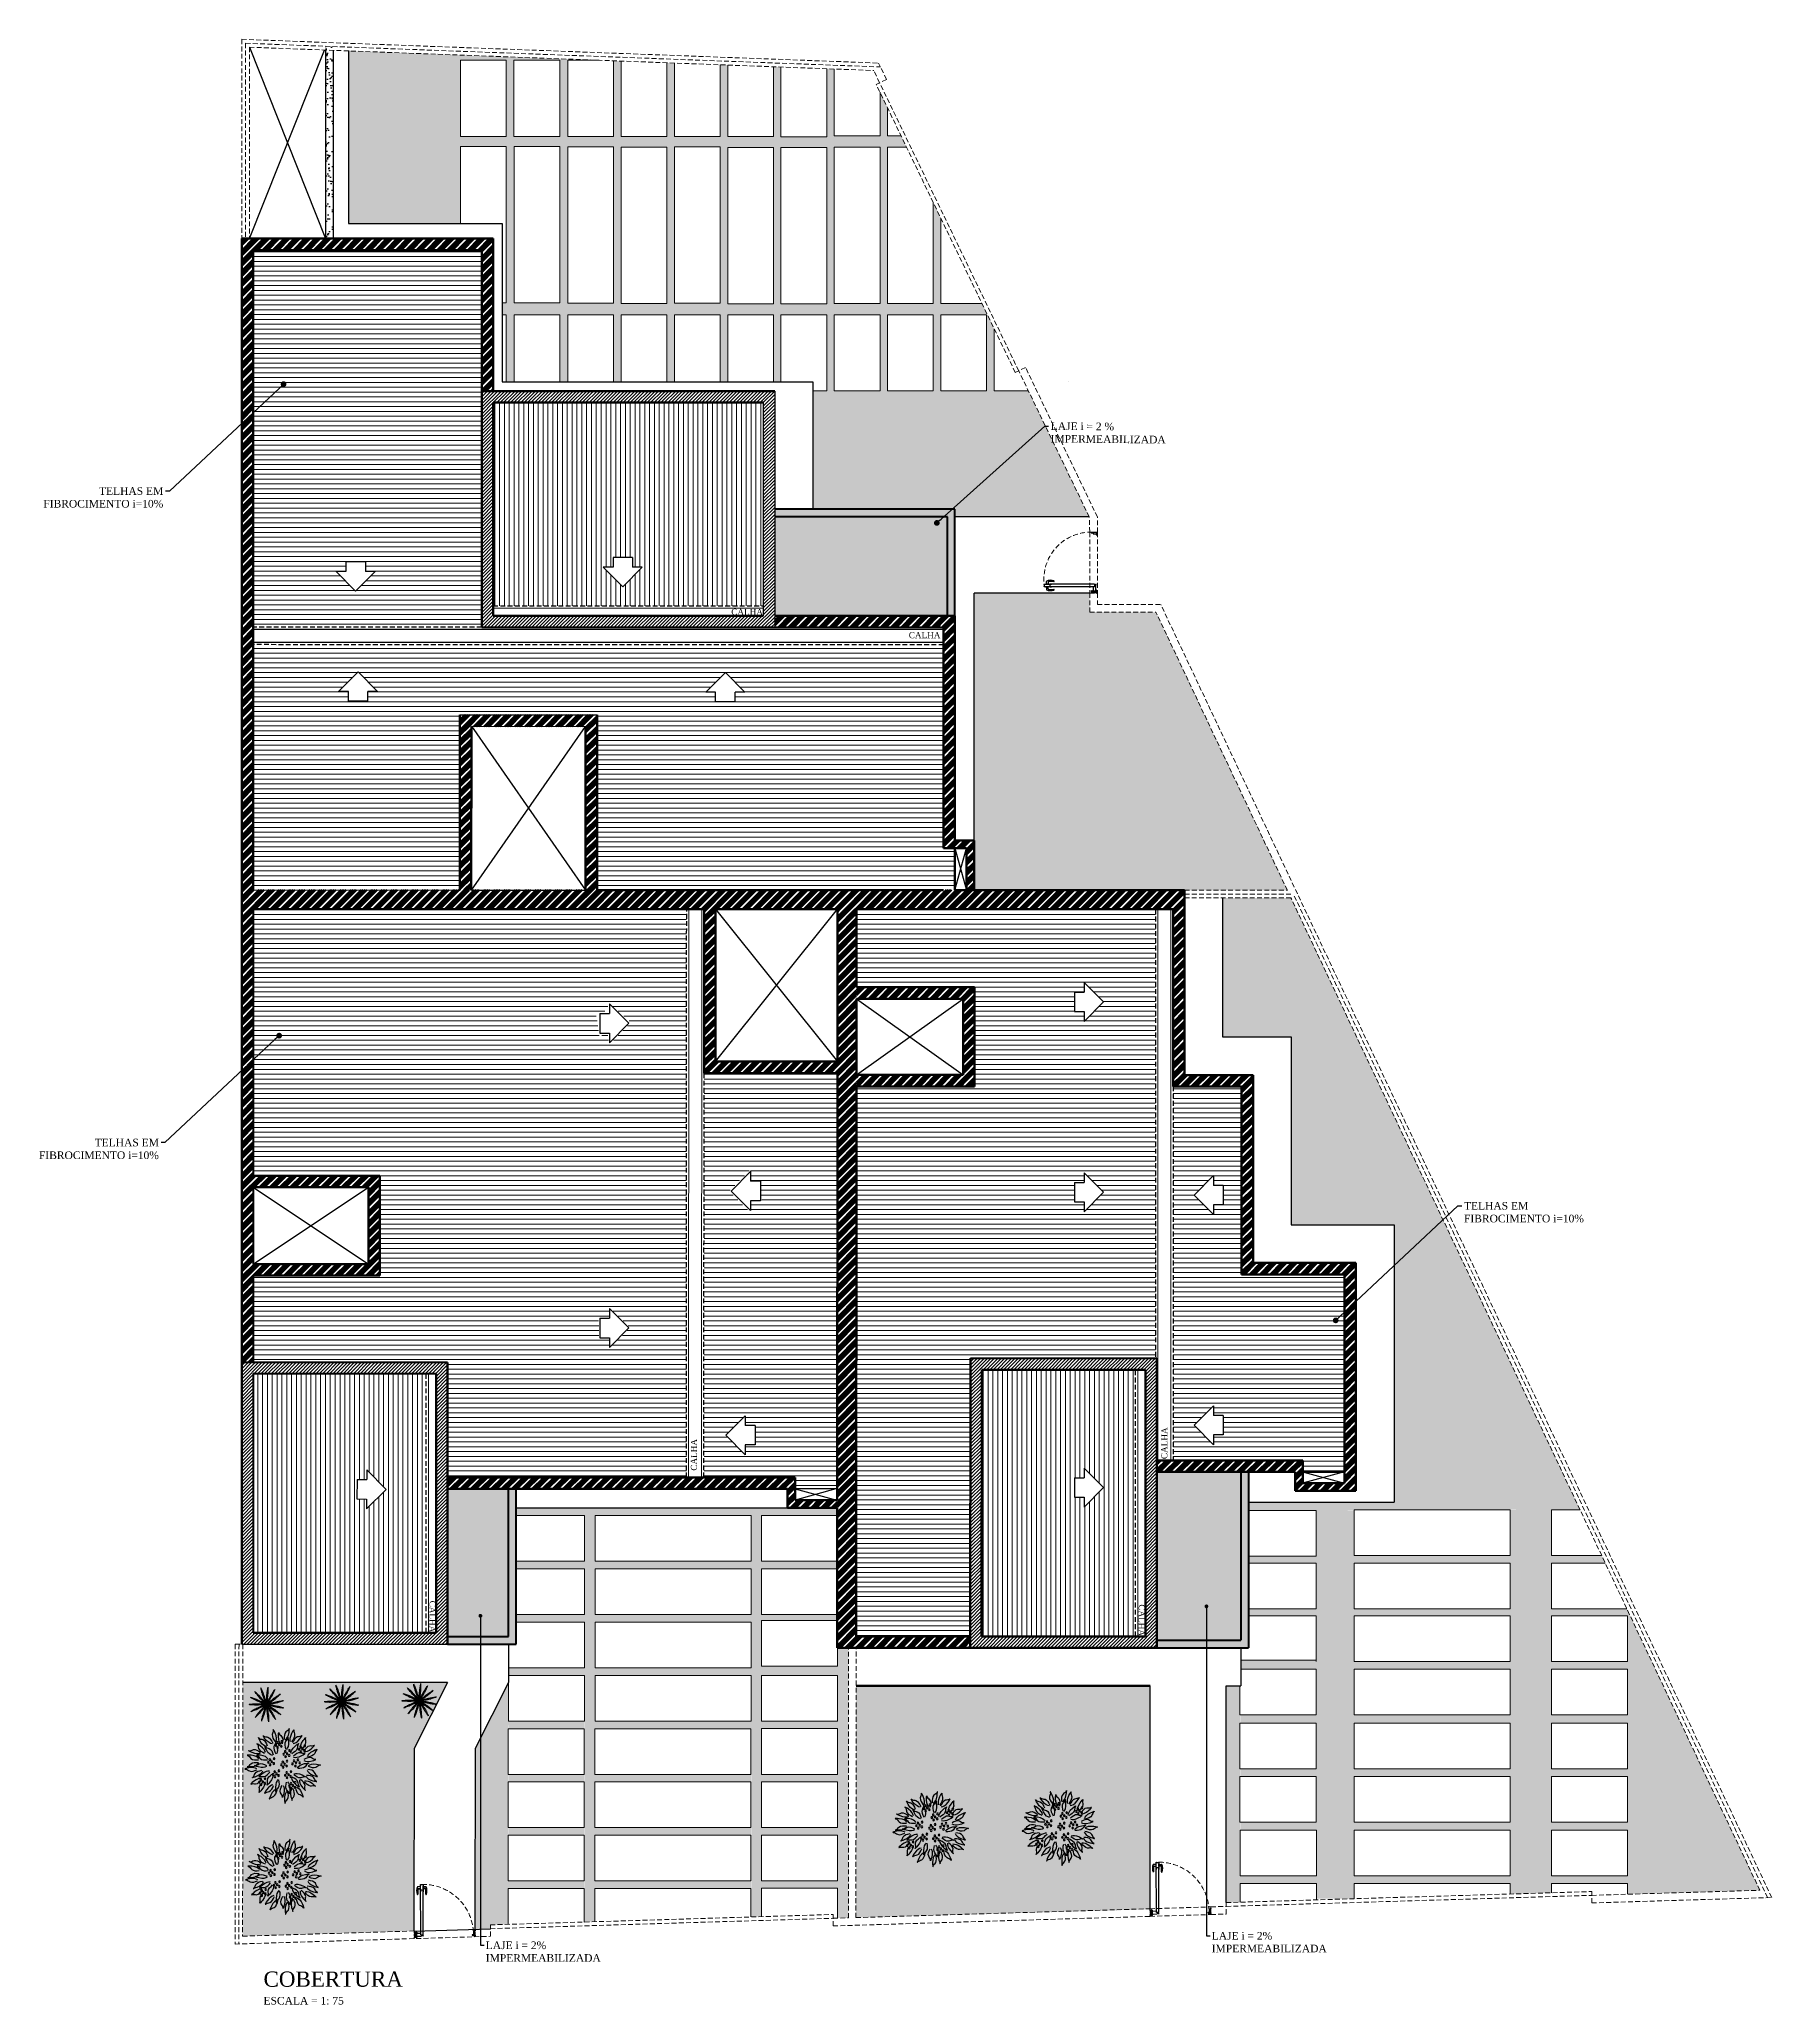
# Model space of a CAD drawing. Header units: centimetres. Extents: x -48696 to 156237, y -5617 to 29024.
# Drawn here: x 100081 to 102356, y 12171 to 14751 of the extents above; entities that cross this region are included whole.
import ezdxf
from ezdxf import colors
from ezdxf.entities.mleader import LeaderData, LeaderLine
from ezdxf.math import Vec2, Vec3

# ---------------------------------------------------------------- set-up
doc = ezdxf.new("R2010")
doc.units = ezdxf.units.CM
doc.linetypes.add('HIDDEN', pattern=[9.525, 6.35, -3.175])
for name, color, linetype in [('ACESSORIOS', 2, 'Continuous'), ('Grama', 84, 'Continuous'), ('MOLHO', 114, 'Continuous'), ('paisajismo', 7, 'Continuous'), ('Piso', 55, 'Continuous'), ('Piso Lay-out', 19, 'Continuous'), ('PN010', 1, 'Continuous'), ('PN030', 3, 'Continuous'), ('Projeção Cobertura - 1', 15, 'HIDDEN'), ('Projeção Janela - Viga', 1, 'HIDDEN'), ('Texto', 2, 'Continuous')]:
    doc.layers.add(name, color=color, linetype=linetype)
doc.layers.add('BV MV', color=7, linetype='Continuous', plot=False)
for name, color, linetype, lineweight in [('COTAS', 7, 'Continuous', 0), ('Hachura', 1, 'Continuous', 9), ('Parede Baixa', 5, 'Continuous', 50), ('Parede Corte', 4, 'Continuous', 40), ('Pilares Sub-solo', 7, 'Continuous', 70), ('Pisos Externos', 15, 'Continuous', 9), ('Portas - Janelas', 2, 'Continuous', 20), ('Projeção Janela', 15, 'HIDDEN', 9), ('Projeção Portas', 55, 'HIDDEN', 5), ('Projeção Viga', 1, 'HIDDEN', 9)]:
    doc.layers.add(name, color=color, linetype=linetype, lineweight=lineweight)
doc.styles.add('Valéria', font='romantic.ttf', dxfattribs={"height": 10})
pattern_1 = [(360, (115889.126, -67704.182), (15, 15), [2.25, -0.45, 0.6, -0.45, 2.25, -9]), (360, (115888.376, -67703.732), (15, 15), [1.5, -1.125, 2.25, -1.125, 1.5, -7.5]), (360, (115893.626, -67697.732), (15, 15), [1.875, -0.75, 1.875, -10.5]), (360, (115886.126, -67694.732), (15, 15), [0.75, -1.5, 0.75, -12]), (90, (115887.626, -67694.732), (-15, 15), [1.35, -13.65]), (90, (115892.126, -67703.732), (-15, 15), [1.5, -13.5]), (90, (115895.876, -67697.732), (-15, 15), [1.5, -13.5]), (45, (115894.076, -67703.882), (8e-15, 15), [1.5, -19.7132034]), (135, (115890.176, -67703.882), (-15, 8e-15), [1.5, -19.7132034]), (63.434949, (115893.626, -67703.807), (8e-10, 15), [1.5, -32.0410197]), (75.9637565, (115892.876, -67703.7318), (5e-10, 15), [1.5, -60.3465844]), (75.9637565, (115896.626, -67697.7318), (5e-10, 15), [1.2, -60.6465844]), (75.9637565, (115887.926, -67694.7318), (5e-10, 15), [1.05, -60.7965844]), (104.0362435, (115891.376, -67703.7318), (-5e-10, 15), [1.5, -60.3465844]), (104.0362435, (115895.126, -67697.7318), (-5e-10, 15), [1.2, -60.6465844]), (104.0362435, (115887.326, -67694.7318), (-5e-10, 15), [1.05, -60.7965844]), (116.565051, (115890.626, -67703.807), (-6e-09, 15), [1.5, -32.041002])]
pattern_2 = [(0, (4.5, 0.3), (15, 15), [2.25, -0.45, 0.6, -0.45, 2.25, -9]), (0, (3.75, 0.75), (15, 15), [1.5, -1.125, 2.25, -1.125, 1.5, -7.5]), (0, (9, 6.75), (15, 15), [1.875, -0.75, 1.875, -10.5]), (0, (1.5, 9.75), (15, 15), [0.75, -1.5, 0.75, -12]), (90, (3, 9.75), (-15, 15), [1.35, -13.65]), (90, (7.5, 0.75), (-15, 15), [1.5, -13.5]), (90, (11.25, 6.75), (-15, 15), [1.5, -13.5]), (45, (9.45, 0.6), (8e-15, 15), [1.5, -19.7132034]), (135, (5.55, 0.6), (-15, 8e-15), [1.5, -19.7132034]), (63.434949, (9, 0.675), (8e-10, 15), [1.5, -32.0410197]), (75.9637565, (8.25, 0.75), (5e-10, 15), [1.5, -60.3465844]), (75.9637565, (12, 6.75), (5e-10, 15), [1.2, -60.6465844]), (75.9637565, (3.3, 9.75), (5e-10, 15), [1.05, -60.7965844]), (104.0362435, (6.75, 0.75), (-5e-10, 15), [1.5, -60.3465844]), (104.0362435, (10.5, 6.75), (-5e-10, 15), [1.2, -60.6465844]), (104.0362435, (2.7, 9.75), (-5e-10, 15), [1.05, -60.7965844]), (116.565051, (6, 0.675), (-6e-09, 15), [1.5, -32.041002])]

msp = doc.modelspace()

# ---------------------------------------------------------------- texts
at = {"layer": 'COTAS', "char_height": 8, "attachment_point": 1, "style": 'Valéria'}
for insert, rotation in [((100989.81776, 14003.03611), 359.65129729), ((101554.23809, 12886.943), 89.76362299), ((100936.67565, 12871.74337), 89.76362299), ((100601.70851, 12701.07679), 269.65129729), ((101532.86497, 12696.20812), 269.65129729)]:
    msp.add_mtext('{\\C1;CALHA}', dxfattribs=dict(at, insert=insert, rotation=rotation))
at = {"layer": 'COTAS', "insert": (101222.82066, 13972.41091), "char_height": 8, "attachment_point": 1, "style": 'Valéria'}
msp.add_mtext('{\\C1;CALHA}', dxfattribs=at)
at = {"layer": 'Texto', "insert": (100375.62556, 12214.32198), "char_height": 10, "attachment_point": 1, "style": 'Valéria'}
msp.add_mtext('{\\H2x;\\C5;COBERTURA \\P\\H0.5x;\\C2;ESCALA = 1: 75}', dxfattribs=at)

# ---------------------------------------------------------------- blocks, each defined once
blk = doc.blocks.new('A$C375069E9')
at = {"layer": 'paisajismo', "color": 221}
for centre in [(1.295, 2.06), (1.375, 1.959), (1.436, 2.03), (1.486, 1.939), (0.523, 1.919), (0.533, 1.759), (0.603, 1.819), (0.653, 1.719), (0.663, 1.889), (0.693, 1.348), (0.713, 1.799), (0.753, 1.448), (0.814, 1.358), (0.884, 1.418), (0.934, 1.317), (1.034, 1.759), (1.044, 1.598), (1.115, 1.658), (1.115, 1.408), (1.165, 1.558), (1.175, 1.729), (1.195, 1.307), (1.225, 1.638), (1.255, 1.378), (1.305, 1.899), (1.305, 1.287), (1.426, 1.859), (1.546, 1.488), (1.556, 1.327), (1.626, 1.388), (1.677, 1.287), (1.687, 1.458), (1.737, 1.368), (0.834, 1.247), (0.844, 0.696), (0.984, 1.057), (0.984, 0.666), (0.994, 0.896), (1.064, 0.956), (1.115, 0.856), (1.125, 1.247), (1.125, 1.027), (1.175, 0.936), (1.245, 1.207), (1.386, 1.087), (1.396, 0.926), (1.466, 0.986), (1.516, 0.886), (1.526, 1.057), (1.576, 0.966), (1.847, 0.826), (1.857, 0.666), (1.927, 0.726), (1.988, 0.796), (2.038, 0.706), (0.854, 0.535), (0.924, 0.595), (0.974, 0.495), (1.034, 0.575), (1.978, 0.625)]:
    blk.add_circle(centre, 0.0284, dxfattribs=at)
at = {"layer": 'paisajismo', "color": 124}
for points in [[(0.664, 1.826), (0.579, 2.089), (0.495, 2.183), (0.497, 2.179), (0.495, 2.026), (0.632, 1.814)], [(0.912, 1.994), (0.683, 2.149), (0.616, 2.257), (0.62, 2.253), (0.767, 2.212), (0.932, 2.022)], [(0.988, 1.675), (0.841, 1.91), (0.737, 1.981), (0.74, 1.977), (0.775, 1.828), (0.959, 1.656)], [(0.998, 2.06), (0.956, 2.334), (0.888, 2.44), (0.889, 2.435), (0.863, 2.285), (0.965, 2.054)], [(1.176, 2.118), (1.049, 2.364), (1.042, 2.49), (1.043, 2.485), (1.153, 2.379), (1.207, 2.133)], [(1.122, 1.799), (1.058, 2.068), (1.082, 2.193), (1.082, 2.187), (1.163, 2.058), (1.156, 1.806)], [(1.308, 1.969), (1.401, 2.229), (1.391, 2.355), (1.391, 2.35), (1.296, 2.23), (1.275, 1.979)], [(1.453, 1.657), (1.451, 1.934), (1.501, 2.049), (1.5, 2.044), (1.55, 1.9), (1.487, 1.656)], [(1.475, 2.065), (1.512, 2.34), (1.578, 2.447), (1.577, 2.442), (1.606, 2.292), (1.509, 2.06)], [(1.614, 1.981), (1.84, 2.142), (1.904, 2.25), (1.9, 2.247), (1.754, 2.203), (1.593, 2.009)], [(1.798, 1.89), (2.008, 2.07), (2.062, 2.185), (2.059, 2.181), (1.917, 2.123), (1.775, 1.916)], [(1.836, 1.699), (2.004, 1.919), (2.114, 1.98), (2.111, 1.977), (2.062, 1.832), (1.862, 1.678)], [(0.405, 1.262), (0.131, 1.304), (0.009, 1.27), (0.015, 1.27), (0.151, 1.2), (0.401, 1.228)], [(0.438, 1.564), (0.237, 1.755), (0.118, 1.797), (0.122, 1.794), (0.194, 1.659), (0.415, 1.539)], [(0.553, 1.432), (0.276, 1.415), (0.158, 1.46), (0.163, 1.459), (0.305, 1.517), (0.551, 1.466)], [(0.543, 1.718), (0.292, 1.836), (0.209, 1.931), (0.213, 1.928), (0.366, 1.911), (0.558, 1.749)], [(0.773, 1.195), (0.528, 1.324), (0.402, 1.332), (0.407, 1.33), (0.513, 1.219), (0.758, 1.164)], [(0.896, 1.541), (0.624, 1.594), (0.52, 1.667), (0.525, 1.665), (0.677, 1.685), (0.903, 1.575)], [(1.602, 1.593), (1.803, 1.784), (1.851, 1.901), (1.848, 1.896), (1.709, 1.832), (1.578, 1.618)], [(1.751, 1.486), (2.002, 1.603), (2.129, 1.605), (2.124, 1.604), (2.013, 1.498), (1.765, 1.455)], [(1.8, 1.231), (2.076, 1.215), (2.195, 1.26), (2.189, 1.259), (2.047, 1.316), (1.801, 1.265)], [(2.005, 1.668), (2.28, 1.695), (2.39, 1.758), (2.385, 1.756), (2.236, 1.791), (2.001, 1.702)], [(2.053, 1.488), (2.306, 1.601), (2.432, 1.601), (2.427, 1.6), (2.315, 1.496), (2.066, 1.456)], [(2.055, 1.326), (2.31, 1.218), (2.436, 1.221), (2.431, 1.222), (2.317, 1.323), (2.067, 1.357)], [(0.447, 1.106), (0.23, 0.934), (0.107, 0.902), (0.112, 0.905), (0.195, 1.033), (0.426, 1.133)], [(0.483, 0.904), (0.251, 0.752), (0.126, 0.732), (0.131, 0.734), (0.226, 0.854), (0.465, 0.933)], [(0.524, 0.758), (0.266, 0.658), (0.177, 0.569), (0.181, 0.571), (0.334, 0.578), (0.537, 0.726)], [(0.883, 0.989), (0.609, 0.948), (0.503, 0.88), (0.508, 0.882), (0.658, 0.855), (0.889, 0.956)], [(0.698, 0.783), (0.595, 0.526), (0.504, 0.438), (0.507, 0.442), (0.516, 0.595), (0.667, 0.796)], [(0.969, 0.852), (0.812, 0.624), (0.705, 0.557), (0.708, 0.561), (0.75, 0.708), (0.941, 0.872)], [(1.098, 0.722), (1.022, 0.455), (1.04, 0.33), (1.041, 0.335), (1.128, 0.461), (1.131, 0.713)], [(1.416, 0.791), (1.501, 0.528), (1.488, 0.402), (1.487, 0.407), (1.396, 0.53), (1.383, 0.782)], [(1.585, 0.962), (1.685, 0.704), (1.775, 0.615), (1.772, 0.62), (1.766, 0.772), (1.617, 0.976)], [(1.701, 1.076), (1.958, 0.973), (2.046, 0.883), (2.041, 0.885), (1.889, 0.894), (1.687, 1.045)], [(1.856, 0.722), (1.956, 0.464), (2.046, 0.374), (2.043, 0.379), (2.037, 0.532), (1.888, 0.735)], [(1.928, 1.076), (2.139, 0.896), (2.26, 0.861), (2.255, 0.863), (2.177, 0.995), (1.949, 1.102)], [(1.972, 0.836), (2.229, 0.733), (2.317, 0.642), (2.312, 0.645), (2.16, 0.653), (1.958, 0.804)], [(2.115, 1.151), (2.39, 1.183), (2.511, 1.145), (2.506, 1.145), (2.367, 1.08), (2.118, 1.117)], [(0.798, 0.546), (0.619, 0.335), (0.583, 0.214), (0.585, 0.218), (0.717, 0.297), (0.825, 0.524)], [(0.953, 0.499), (0.985, 0.224), (0.947, 0.103), (0.948, 0.108), (0.882, 0.247), (0.919, 0.496)], [(1.128, 0.401), (1.199, 0.134), (1.18, 0.009), (1.179, 0.014), (1.094, 0.142), (1.095, 0.393)], [(1.244, 0.6), (1.226, 0.324), (1.271, 0.206), (1.27, 0.211), (1.328, 0.353), (1.278, 0.599)], [(1.466, 0.475), (1.657, 0.274), (1.699, 0.155), (1.696, 0.159), (1.561, 0.231), (1.441, 0.452)], [(1.582, 0.621), (1.799, 0.449), (1.858, 0.337), (1.854, 0.341), (1.71, 0.393), (1.56, 0.595)]]:
    blk.add_spline(points, degree=3, dxfattribs=at)
blk = doc.blocks.new('MOLHO2')
for points in [[(-0.451, 0.08, -0.04965), (-0.494, 0.095, -0.013329), (-0.656, 0.143, -0.009979), (-0.705, 0.159, -0.607526)], [(-0.442, 0.121, 0.04965), (-0.487, 0.127, 0.013329), (-0.654, 0.154, 0.009979), (-0.705, 0.159, 0.607526)], [(-0.354, 0.291, 0.04965), (-0.393, 0.314, 0.013329), (-0.535, 0.406, 0.009979), (-0.579, 0.432, 0.607526)], [(-0.379, 0.257, -0.04965), (-0.413, 0.288, -0.013329), (-0.542, 0.397, -0.009979), (-0.579, 0.432, -0.607526)], [(0, 0, -0.009979), (-0.051, 0.006, -0.013329), (-0.218, 0.032, -0.009462), (-0.451, 0.08, -0.009462)], [(0, 0, 0.009979), (-0.048, 0.017, 0.013329), (-0.21, 0.064, 0.009462), (-0.442, 0.121, 0.009462)], [(0, 0, -0.009979), (-0.044, 0.026, -0.013329), (-0.186, 0.118, -0.009462), (-0.379, 0.257, -0.009462)], [(0, 0, 0.009979), (-0.037, 0.035, 0.013329), (-0.166, 0.144, 0.009462), (-0.354, 0.291, 0.009462)], [(-0.205, 0.41, 0.04965), (-0.231, 0.447, 0.013329), (-0.323, 0.589, 0.009979), (-0.353, 0.63, 0.607526)], [(-0.242, 0.389, -0.04965), (-0.26, 0.431, -0.013329), (-0.333, 0.583, -0.009979), (-0.353, 0.63, -0.607526)], [(0, 0, -0.009979), (-0.03, 0.041, -0.013329), (-0.122, 0.183, -0.009462), (-0.242, 0.389, -0.009462)], [(0, 0, 0.009979), (-0.02, 0.047, 0.013329), (-0.093, 0.199, 0.009462), (-0.205, 0.41, 0.009462)], [(-0.063, 0.454, -0.04965), (-0.063, 0.499, -0.013329), (-0.067, 0.668, -0.009979), (-0.066, 0.719, -0.607526)], [(-0.021, 0.458, 0.04965), (-0.03, 0.502, 0.013329), (-0.056, 0.669, 0.009979), (-0.066, 0.719, 0.607526)], [(0, 0, -0.009979), (-0.01, 0.05, -0.013329), (-0.037, 0.217, -0.009462), (-0.063, 0.454, -0.009462)], [(0, 0, 0.009979), (0.001, 0.051, 0.013329), (-0.004, 0.22, 0.009462), (-0.021, 0.458, 0.009462)], [(0, 0, -0.009979), (0.011, 0.05, -0.013329), (0.055, 0.213, -0.009462), (0.127, 0.44, -0.009462)], [(0, 0, 0.009979), (0.022, 0.046, 0.013329), (0.086, 0.202, 0.009462), (0.167, 0.427, 0.009462)], [(0, 0, -0.009979), (0.03, 0.041, -0.013329), (0.137, 0.172, -0.009462), (0.295, 0.35, -0.009462)], [(0, 0, 0.009979), (0.038, 0.033, 0.013329), (0.161, 0.15, 0.009462), (0.326, 0.322, 0.009462)], [(0, 0, -0.009979), (0.044, 0.025, -0.013329), (0.195, 0.102, -0.009462), (0.412, 0.2, -0.009462)], [(0, 0, 0.009979), (0.049, 0.015, 0.013329), (0.208, 0.071, 0.009462), (0.429, 0.161, 0.009462)], [(0, 0, -0.009979), (0.051, 0.005, -0.013329), (0.22, 0.014, -0.009462), (0.458, 0.015, -0.009462)], [(0.127, 0.44, -0.04965), (0.146, 0.482, -0.013329), (0.21, 0.638, -0.009979), (0.232, 0.684, -0.607526)], [(0.167, 0.427, 0.04965), (0.177, 0.471, 0.013329), (0.221, 0.634, 0.009979), (0.232, 0.684, 0.607526)], [(0.295, 0.35, -0.04965), (0.329, 0.381, -0.013329), (0.452, 0.497, -0.009979), (0.49, 0.531, -0.607526)], [(0.326, 0.322, 0.04965), (0.353, 0.358, 0.013329), (0.46, 0.49, 0.009979), (0.49, 0.531, 0.607526)], [(0.412, 0.2, -0.04965), (0.455, 0.214, -0.013329), (0.615, 0.271, -0.009979), (0.664, 0.285, -0.607526)], [(0.429, 0.161, 0.04965), (0.469, 0.183, 0.013329), (0.619, 0.26, 0.009979), (0.664, 0.285, 0.607526)], [(0.458, 0.015, -0.04965), (0.503, 0.01, -0.013329), (0.672, -0.003, -0.009979), (0.722, -0.009, -0.607526)], [(-0.453, -0.069, 0.04965), (-0.496, -0.082, 0.013329), (-0.66, -0.126, 0.009979), (-0.708, -0.141, 0.607526)], [(-0.445, -0.11, -0.04965), (-0.49, -0.114, -0.013329), (-0.658, -0.137, -0.009979), (-0.708, -0.141, -0.607526)], [(-0.386, -0.247, 0.04965), (-0.42, -0.277, 0.013329), (-0.552, -0.383, 0.009979), (-0.59, -0.417, 0.607526)], [(-0.362, -0.281, -0.04965), (-0.401, -0.304, -0.013329), (-0.545, -0.392, -0.009979), (-0.59, -0.417, -0.607526)], [(0, 0, 0.009979), (-0.051, -0.004, 0.013329), (-0.218, -0.027, 0.009462), (-0.453, -0.069, 0.009462)], [(0, 0, -0.009979), (-0.048, -0.015, -0.013329), (-0.212, -0.059, -0.009462), (-0.445, -0.11, -0.009462)], [(0, 0, 0.009979), (-0.045, -0.025, 0.013329), (-0.189, -0.113, 0.009462), (-0.386, -0.247, 0.009462)], [(-0.252, -0.383, 0.04965), (-0.271, -0.424, 0.013329), (-0.348, -0.575, 0.009979), (-0.369, -0.621, 0.607526)], [(-0.216, -0.404, -0.04965), (-0.243, -0.441, -0.013329), (-0.338, -0.58, -0.009979), (-0.369, -0.621, -0.607526)], [(0, 0, -0.009979), (-0.038, -0.034, -0.013329), (-0.17, -0.14, -0.009462), (-0.362, -0.281, -0.009462)], [(0, 0, 0.009979), (-0.031, -0.041, 0.013329), (-0.126, -0.18, 0.009462), (-0.252, -0.383, 0.009462)], [(0, 0, -0.009979), (-0.021, -0.046, -0.013329), (-0.098, -0.197, -0.009462), (-0.216, -0.404, -0.009462)], [(-0.075, -0.452, 0.04965), (-0.075, -0.497, 0.013329), (-0.084, -0.666, 0.009979), (-0.085, -0.717, 0.607526)], [(-0.033, -0.457, -0.04965), (-0.043, -0.501, -0.013329), (-0.073, -0.668, -0.009979), (-0.085, -0.717, -0.607526)], [(0, 0, 0.009979), (-0.012, -0.05, 0.013329), (-0.042, -0.216, 0.009462), (-0.075, -0.452, 0.009462)], [(0, 0, -0.009979), (0, -0.051, -0.013329), (-0.009, -0.22, -0.009462), (-0.033, -0.457, -0.009462)], [(0, 0, -0.009979), (0.038, -0.034, -0.013329), (0.157, -0.154, -0.009462), (0.318, -0.33, -0.009462)], [(0, 0, 0.009979), (0.05, -0.006, 0.013329), (0.219, -0.019, 0.009462), (0.457, -0.027, 0.009462)], [(0, 0, 0.009979), (0.044, -0.026, 0.013329), (0.192, -0.107, 0.009462), (0.407, -0.211, 0.009462)], [(0, 0, -0.009979), (0.048, -0.016, -0.013329), (0.206, -0.077, -0.009462), (0.425, -0.172, -0.009462)], [(0, 0, 0.009979), (0.029, -0.042, 0.013329), (0.132, -0.176, 0.009462), (0.286, -0.358, 0.009462)], [(0, 0, 0.009979), (0.01, -0.05, 0.013329), (0.049, -0.214, 0.009462), (0.116, -0.443, 0.009462)], [(0, 0, -0.009979), (0.02, -0.047, -0.013329), (0.081, -0.205, -0.009462), (0.156, -0.431, -0.009462)], [(0.116, -0.443, 0.04965), (0.133, -0.485, 0.013329), (0.194, -0.643, 0.009979), (0.214, -0.69, 0.607526)], [(0.156, -0.431, -0.04965), (0.165, -0.475, -0.013329), (0.205, -0.64, -0.009979), (0.214, -0.69, -0.607526)], [(0.286, -0.358, 0.04965), (0.319, -0.389, 0.013329), (0.439, -0.509, 0.009979), (0.476, -0.543, 0.607526)], [(0.318, -0.33, -0.04965), (0.344, -0.367, -0.013329), (0.447, -0.501, -0.009979), (0.476, -0.543, -0.607526)], [(0.407, -0.211, 0.04965), (0.45, -0.225, 0.013329), (0.608, -0.286, 0.009979), (0.656, -0.302, 0.607526)], [(0.425, -0.172, -0.04965), (0.464, -0.195, -0.013329), (0.612, -0.276, -0.009979), (0.656, -0.302, -0.607526)], [(0.457, -0.027, 0.04965), (0.503, -0.023, 0.013329), (0.672, -0.014, 0.009979), (0.722, -0.009, 0.607526)]]:
    blk.add_lwpolyline(points, format="xyb")
blk = doc.blocks.new('VEG3')
at = {"layer": 'MOLHO', "xscale": 0.6290189251151159, "yscale": 0.6290189251151159, "zscale": 0.6290189251151159}
blk.add_blockref('MOLHO2', (-0.121, 0.067), dxfattribs=at)
blk = doc.blocks.new('_Dot')
at = {"color": 0, "linetype": 'ByBlock', "lineweight": -2}
blk.add_line((-0.5, 0), (-1, 0), dxfattribs=at)
at = {"color": 0, "linetype": 'ByBlock', "const_width": 0.5}
blk.add_lwpolyline([(-0.25, 0, 1), (0.25, 0, 1)], format="xyb", close=True, dxfattribs=at)

# ---------------------------------------------------------------- hatches: boundary and pattern name
h = msp.add_hatch()
h.set_pattern_fill('AR-SAND', color=34, scale=0.25, angle=90)
h.set_pattern_definition([(127.5, (117013.68, 1002.859), (-12.235331, -0.400008), [0, -9.652, 0, -10.795, 0, -10.31875]), (97.5, (117013.68, 1002.86), (-17.920628, 11.238082), [0, -5.207, 0, -8.6995, 0, -3.33375]), (57.5, (117013.68, 995.049), (-0.0359296, 19.774809), [0, -3.175, 0, -11.43, 0, -14.9225]), (47.5, (117013.68, 995.049), (-5.573233, 19.088911), [0, -1.5875, 0, -7.493, 0, -8.5725])])
h.paths.add_polyline_path([(100467.15768, 14740.28621), (100457.15768, 14740.30496), (100457.15768, 14488.92625), (100467.15768, 14488.92625)])
h = msp.add_hatch()
h.set_pattern_fill('GRASS2', color=74, scale=15, pattern_type=2)
h.set_pattern_definition(pattern_2)
h.paths.add_polyline_path([(101379.95509, 14288.94406), (101335.07036, 14288.94406), (101335.07036, 14370.39697), (101318.92896, 14403.82406), (101265.07041, 14403.82406), (101265.07041, 14515.35923), (101255.0705, 14536.06796), (101255.0705, 14403.82407), (101195.0705, 14403.82407), (101195.0705, 14608.82026), (101219.93958, 14608.82026), (101212.7542, 14623.7004), (101195.07063, 14623.7004), (101195.07063, 14660.32115), (101185.07067, 14681.02998), (101185.07067, 14623.70037), (101125.07067, 14623.70037), (101125.07067, 14711.4945), (101115.07064, 14711.86742), (101115.07064, 14622.3218), (101055.07064, 14622.3218), (101055.07064, 14714.10493), (101045.07074, 14714.47784), (101045.07074, 14623.07347), (100985.07074, 14623.07347), (100985.07074, 14716.71534), (100975.07652, 14717.08804), (100975.07652, 14623.07344), (100915.07652, 14623.07344), (100915.07652, 14719.32555), (100905.07082, 14719.69868), (100905.07082, 14623.00163), (100845.07082, 14623.00163), (100845.07082, 14721.93618), (100835.07085, 14722.3091), (100835.07085, 14623.00163), (100775.07085, 14623.00163), (100775.07085, 14724.5466), (100487.15768, 14735.28338), (100487.15768, 14508.92625), (100634.12353, 14508.92625), (100634.12353, 14609.64647), (100694.12353, 14609.64647), (100694.12353, 14404.65027), (100689.14313, 14404.65027), (100689.14313, 14388.88379), (100694.12352, 14388.88379), (100694.12352, 14300.8334), (100704.75296, 14300.83031), (100704.75296, 14388.83028), (100764.75296, 14388.83028), (100764.75296, 14300.81286), (100775.07085, 14300.80986), (100775.07085, 14388.80983), (100835.07085, 14388.80983), (100835.07085, 14300.79242), (100845.07082, 14300.78951), (100845.07082, 14388.78947), (100905.07082, 14388.78947), (100905.07082, 14300.77206), (100915.07652, 14300.76915), (100915.07652, 14388.76912), (100975.07652, 14388.76912), (100975.07652, 14300.7517), (100985.07074, 14300.7488), (100985.07074, 14388.94397), (101045.07074, 14388.94397), (101045.07074, 14300.73135), (101055.07064, 14300.72844), (101055.07064, 14388.944), (101115.07064, 14388.944), (101115.07064, 14288.944), (101096.82637, 14288.944), (101096.82637, 14133.59679), (101283.51537, 14133.59679), (101283.51537, 14123.59679), (101459.79863, 14123.59679)])
h.paths.add_polyline_path([(101195.0705, 14288.94407), (101195.0705, 14388.94407), (101255.0705, 14388.94407), (101255.0705, 14288.94407)], flags=16)
h.paths.add_polyline_path([(101185.07067, 14288.94403), (101125.07067, 14288.94403), (101125.07067, 14388.94403), (101185.07067, 14388.94403)], flags=16)
h.paths.add_polyline_path([(101265.0704, 14288.94407), (101265.0704, 14388.94407), (101325.0704, 14388.94407), (101325.0704, 14288.94407)], flags=16)
h.paths.add_polyline_path([(101185.07068, 14403.82406), (101125.07068, 14403.82406), (101125.07068, 14608.82025), (101185.07068, 14608.82025)], flags=16)
h.paths.add_polyline_path([(101115.07066, 14403.41658), (101055.07066, 14403.41658), (101055.07066, 14608.41277), (101115.07066, 14608.41277)], flags=16)
h.paths.add_polyline_path([(101045.07076, 14403.41658), (100985.07076, 14403.41658), (100985.07076, 14608.41277), (101045.07076, 14608.41277)], flags=16)
h.paths.add_polyline_path([(100975.07654, 14404.30862), (100915.07654, 14404.30862), (100915.07654, 14609.30481), (100975.07654, 14609.30481)], flags=16)
h.paths.add_polyline_path([(100905.07083, 14403.92127), (100845.07083, 14403.92127), (100845.07083, 14608.91746), (100905.07083, 14608.91746)], flags=16)
h.paths.add_polyline_path([(100835.07087, 14404.27155), (100775.07087, 14404.27155), (100775.07087, 14609.26774), (100835.07087, 14609.26774)], flags=16)
h.paths.add_polyline_path([(100764.75298, 14404.65028), (100704.75298, 14404.65028), (100704.75298, 14609.64647), (100764.75298, 14609.64647)], flags=16)
h.paths.add_polyline_path([(100764.49303, 14623.0016), (100704.49303, 14623.0016), (100704.49303, 14723.0016), (100764.49303, 14723.0016)], flags=16)
h.paths.add_polyline_path([(100694.12352, 14623.00157), (100634.12352, 14623.00157), (100634.12352, 14723.00157), (100694.12352, 14723.00157)], flags=16)
h.paths.add_polyline_path([(101547.37044, 13998.56899), (101460.41859, 13998.59428), (101460.41859, 14023.59679), (101308.51537, 14023.59679), (101308.51537, 13698.66635), (101308.51537, 13633.65472), (101584.97555, 13633.57432), (101719.90539, 13633.53509)])
h = msp.add_hatch()
h.set_pattern_fill('GRASS2', color=74, scale=15, pattern_type=2)
h.set_pattern_definition(pattern_2)
h.paths.add_polyline_path([(101153.667, 12589.10439), (101539.65863, 12589.10439), (101539.65863, 12295.90968), (101153.48966, 12285.05578)])
h.paths.add_polyline_path([(101658.09413, 12305.33372), (101639.63334, 12305.33372), (101639.63334, 12589.20824), (101658.09413, 12589.20824)])
h.paths.add_polyline_path([(101757.58773, 12819.61778), (101807.61647, 12819.61778), (101807.61647, 12309.86014), (101757.58773, 12309.86014)])
h.paths.add_polyline_path([(102012.6124, 12820.47949), (102066.5707, 12820.47949), (102066.5707, 12317.69934), (102012.61266, 12316.06589)])
h.paths.add_polyline_path([(102169.71657, 12681.86506), (102166.57111, 12681.86506), (102166.5707, 12315.7243), (102340.28904, 12320.98319)])
h.paths.add_polyline_path([(101658.09422, 12340.05692), (101757.58773, 12340.05692), (101757.58773, 12329.73062), (101658.09422, 12329.73062)])
h.paths.add_polyline_path([(101657.58731, 12410.21728), (101757.58773, 12410.21728), (101757.58773, 12400.05692), (101657.58731, 12400.05692)])
h.paths.add_polyline_path([(101657.5874, 12480.21728), (101757.58731, 12480.21728), (101757.58731, 12470.21728), (101657.5874, 12470.21728)])
h.paths.add_polyline_path([(101657.58748, 12551.26072), (101757.58773, 12551.26072), (101757.58773, 12540.21728), (101657.58748, 12540.21728)])
h.paths.add_polyline_path([(101658.68001, 12611.26072), (101757.58756, 12611.26072), (101757.58756, 12623.20072), (101658.68001, 12623.20072)])
h.paths.add_polyline_path([(101668.72615, 12690.37573), (101757.58773, 12690.37573), (101757.58773, 12681.14143), (101668.72615, 12681.14143)])
h.paths.add_polyline_path([(101668.76654, 12759.61778), (101757.58773, 12759.61778), (101757.58773, 12750.37573), (101668.76654, 12750.37573)])
h.paths.add_polyline_path([(101807.61647, 12760.47949), (102012.61244, 12760.47949), (102012.61244, 12750.37576), (101807.61647, 12750.37576)])
h.paths.add_polyline_path([(101807.61647, 12690.37576), (102012.61247, 12690.37576), (102012.61247, 12681.14146), (101807.61647, 12681.14146)])
h.paths.add_polyline_path([(101807.61647, 12621.14146), (102012.61251, 12621.14146), (102012.61251, 12611.26075), (101807.61647, 12611.26075)])
h.paths.add_polyline_path([(101807.61647, 12551.26075), (102012.61257, 12551.26075), (102012.61257, 12540.21732), (101807.61647, 12540.21732)])
h.paths.add_polyline_path([(101807.61647, 12480.21732), (102012.61258, 12480.21732), (102012.61258, 12470.21732), (101807.61647, 12470.21732)])
h.paths.add_polyline_path([(101807.61647, 12410.21732), (102012.61266, 12410.21732), (102012.61266, 12400.05695), (101807.61647, 12400.05695)])
h.paths.add_polyline_path([(101807.61647, 12340.05695), (102012.61266, 12340.05695), (102012.61266, 12329.73062), (101807.61647, 12329.73062)])
h.paths.add_polyline_path([(102166.5707, 12329.73062), (102066.57078, 12329.73062), (102066.57078, 12340.05692), (102166.5707, 12340.05692)])
h.paths.add_polyline_path([(102166.57078, 12400.05692), (102066.5707, 12400.05692), (102066.5707, 12410.21728), (102166.57078, 12410.21728)])
h.paths.add_polyline_path([(102166.57086, 12470.21728), (102066.57094, 12470.21728), (102066.57094, 12480.21728), (102166.57086, 12480.21728)])
h.paths.add_polyline_path([(102166.57094, 12540.21728), (102066.57102, 12540.21728), (102066.57102, 12551.26072), (102166.57094, 12551.26072)])
h.paths.add_polyline_path([(102166.57102, 12611.26072), (102066.57111, 12611.26072), (102066.57111, 12621.14143), (102166.57102, 12621.14143)])
h.paths.add_polyline_path([(102169.71657, 12681.86506), (102066.5707, 12681.14143), (102066.5707, 12690.37573), (102165.69396, 12690.37573)])
h.paths.add_polyline_path([(102137.33469, 12750.37573), (102066.5707, 12750.37573), (102066.5707, 12760.47946), (102132.55912, 12760.47946)])
h.paths.add_polyline_path([(101724.63258, 13623.53371), (101634.89762, 13623.53371), (101634.89762, 13441.03623), (101724.89762, 13441.01006), (101724.89762, 13194.35104), (101859.97194, 13194.35104), (101859.97194, 12830.21734), (101668.80778, 12830.32884), (101668.80153, 12819.61778), (102104.19984, 12820.47946)])
h = msp.add_hatch()
h.set_pattern_fill('GRASS2', color=74, scale=15, pattern_type=2)
h.set_pattern_definition(pattern_2)
h.paths.add_polyline_path([(101128.79762, 12823.06863), (100707.25358, 12823.06863), (100707.25358, 12813.06863), (100797.2125, 12813.06863), (100810.68502, 12813.06856), (100811.05158, 12813.06856), (100811.05158, 12813.06861), (101016.04778, 12813.06861), (101128.79762, 12813.06856)])
h.paths.add_polyline_path([(101029.41117, 12813.06856), (101016.04778, 12813.06856), (101016.04778, 12743.06854), (101016.04782, 12743.06854), (101016.04782, 12683.06854), (101016.04778, 12286.30192), (101029.41182, 12286.30192), (101029.41182, 12683.06856), (101029.41128, 12683.06856), (101029.41128, 12743.06856), (101029.41182, 12753.06856), (101029.41117, 12753.06856)])
h.paths.add_polyline_path([(101128.75679, 12753.06856), (101029.41182, 12753.06856), (101029.41182, 12743.06856), (101128.75679, 12743.06856)])
h.paths.add_polyline_path([(101128.71705, 12683.06856), (101029.41182, 12683.06856), (101029.41182, 12674.91942), (101128.71705, 12674.91942)])
h.paths.add_polyline_path([(101129.41138, 12614.91942), (101029.41182, 12614.91942), (101029.41182, 12603.06856), (101129.41138, 12603.06856)])
h.paths.add_polyline_path([(101129.41138, 12543.06856), (101029.41182, 12543.06856), (101029.41182, 12533.08553), (101129.41138, 12533.08553)])
h.paths.add_polyline_path([(101129.41138, 12473.08553), (101029.41182, 12473.08553), (101029.41182, 12463.43887), (101129.41138, 12463.43887)])
h.paths.add_polyline_path([(101129.41171, 12403.43887), (101029.41182, 12403.43887), (101029.41182, 12393.43887), (101129.41171, 12393.43887)])
h.paths.add_polyline_path([(101129.41138, 12333.43887), (101029.41182, 12333.43887), (101029.41182, 12323.50702), (101129.41138, 12323.50702)])
h.paths.add_polyline_path([(101143.48948, 12639.11461), (101129.41138, 12639.11461), (101129.41138, 12614.91942), (101129.41149, 12614.91942), (101129.41149, 12603.06856), (101129.41149, 12543.06856), (101129.4116, 12543.06856), (101129.4116, 12533.08553), (101129.4116, 12473.08553), (101129.4116, 12463.43887), (101129.4116, 12403.43887), (101129.41171, 12403.43887), (101129.41171, 12393.43887), (101129.41171, 12333.43887), (101129.41182, 12333.43887), (101129.41182, 12323.50702), (101129.41182, 12284.75305), (101143.48948, 12284.75305)])
h.paths.add_polyline_path([(101015.68121, 12333.43891), (100810.68502, 12333.43891), (100810.68502, 12323.43893), (101015.68121, 12323.43893)])
h.paths.add_polyline_path([(101015.68117, 12403.43895), (100810.68502, 12403.43895), (100810.68502, 12393.43891), (101015.68117, 12393.43891)])
h.paths.add_polyline_path([(101015.68112, 12473.06864), (100810.68502, 12473.06864), (100810.68502, 12463.43895), (101015.68112, 12463.43895)])
h.paths.add_polyline_path([(100796.82979, 12333.43893), (100696.88201, 12333.43893), (100696.87288, 12323.43893), (100796.82979, 12323.43893)])
h.paths.add_polyline_path([(100810.68502, 12403.43895), (100810.68497, 12403.43895), (100810.68497, 12463.43895), (100810.68497, 12473.06864), (100810.68493, 12473.06864), (100810.68493, 12533.06864), (100810.68502, 12543.06864), (100810.68502, 12813.06856), (100797.2125, 12813.06856), (100797.2125, 12279.68051), (100810.68502, 12279.68051)])
h.paths.add_polyline_path([(100796.82979, 12403.43897), (100696.94592, 12403.43897), (100696.93679, 12393.43893), (100796.82979, 12393.43893)])
h.paths.add_polyline_path([(100796.82977, 12473.06866), (100697.00948, 12473.06866), (100697.00069, 12463.43897), (100796.82977, 12463.43897)])
h.paths.add_polyline_path([(101016.04778, 12543.06864), (100810.68502, 12543.06864), (100810.68502, 12533.06864), (101016.04778, 12533.06864)])
h.paths.add_polyline_path([(101016.04778, 12613.06866), (100811.05172, 12613.06866), (100811.05172, 12603.06864), (101016.04778, 12603.06864)])
h.paths.add_polyline_path([(100796.82977, 12543.06863), (100697.17176, 12543.06863), (100697.17176, 12533.06866), (100796.82977, 12533.06866)])
h.paths.add_polyline_path([(100797.17176, 12613.06863), (100697.17176, 12613.06863), (100697.17176, 12603.06866), (100797.17176, 12603.06866)])
h.paths.add_polyline_path([(101016.04778, 12683.06854), (100811.05167, 12683.06854), (100811.05167, 12673.06866), (101016.04778, 12673.06866)])
h.paths.add_polyline_path([(101016.04778, 12753.06861), (100811.05163, 12753.06861), (100811.05163, 12743.06854), (101016.04778, 12743.06854)])
h.paths.add_polyline_path([(100797.17167, 12753.06863), (100707.21261, 12753.06863), (100707.21261, 12743.06856), (100797.17167, 12743.06856)])
h.paths.add_polyline_path([(100797.17176, 12683.06856), (100707.17178, 12683.06856), (100707.17178, 12673.06866), (100797.17176, 12673.06866)])
h.paths.add_polyline_path([(100696.82979, 12393.43893), (100696.82979, 12403.43897), (100696.82977, 12403.43897), (100696.82977, 12463.43897), (100696.82977, 12473.06866), (100696.82977, 12533.06866), (100697.11974, 12593.85064), (100653.52106, 12506.99294), (100653.07664, 12269.90701), (100673.48319, 12270.52477), (100673.48319, 12275.52706), (100696.82979, 12276.23382), (100696.88201, 12333.43893), (100696.82979, 12333.43893)])
h = msp.add_hatch()
h.set_pattern_fill('GRASS2', color=74, scale=15, pattern_type=2)
h.set_pattern_definition(pattern_1)
h.paths.add_polyline_path([(100348.41146, 12594.07152), (100348.21701, 12260.67814), (100573.07134, 12267.48505), (100573.52113, 12506.99294), (100617.11981, 12593.85064)])
h = msp.add_hatch()
h.set_pattern_fill('GRASS2', color=74, scale=15, pattern_type=2)
h.set_pattern_definition(pattern_1)
h.paths.add_polyline_path([(100810.68502, 12323.43893), (100810.68502, 12279.68051), (100810.68506, 12279.68051), (100810.68506, 12323.43893)])
at = {"layer": 'Hachura', "transparency": 33554559}
h = msp.add_hatch(dxfattribs=at)
h.set_pattern_fill('ANSI31', color=256, scale=2, angle=585)
h.paths.add_polyline_path([(101440.2434, 12862.36084), (101453.0434, 12862.36084), (101453.0434, 12875.16084), (101478.6434, 12849.56084), (101453.0434, 12823.96084), (101453.0434, 12836.76084), (101440.2434, 12836.76084)])
h.paths.add_polyline_path([(101319.60212, 12654.54156), (101519.99948, 12654.54156), (101519.99948, 13003.1589), (101319.60212, 13003.1589)])
h.paths.add_polyline_path([(100511.28912, 12860.03508), (100511.43341, 12872.83427), (100536.7432, 12846.94731), (100510.85624, 12821.63752), (100511.00054, 12834.43671), (100498.20135, 12834.581), (100498.48993, 12860.17937)])
h.paths.add_polyline_path([(100589.15772, 12658.93112), (100589.35602, 12998.93106), (100362.15768, 12999.06357), (100362.15768, 12659.06352)])
h.paths.add_polyline_path([(100834.56054, 14057.54881), (100834.56054, 14070.34881), (100860.16054, 14070.34881), (100860.16054, 14057.54881), (100872.96054, 14057.54881), (100847.36054, 14031.94881), (100821.76054, 14057.54881)])
h.paths.add_polyline_path([(101031.82637, 14006.73519), (101031.82637, 14273.7352), (100677.14313, 14273.83834), (100677.14313, 14006.83833)])
at = {"layer": 'Parede Baixa'}
h = msp.add_hatch(dxfattribs=at)
h.set_pattern_fill('ANSI34', color=256, scale=0.5, angle=360)
h.paths.add_polyline_path([(100617.27664, 12862.86793), (101073.63822, 12862.86793), (101073.63822, 12847.69989), (100617.27664, 12847.69989)])
h.paths.add_polyline_path([(101128.80346, 12823.06863), (101073.58547, 12823.06863), (101073.58547, 12833.06863), (101128.80346, 12833.06863)])
h.paths.add_polyline_path([(101073.58547, 12823.06863), (101063.63822, 12823.06863), (101063.63822, 12847.95971), (101073.58547, 12847.95971)])
h.paths.add_polyline_path([(100362.15768, 13258.92799), (100513.51537, 13258.92799), (100513.51537, 13243.83963), (100362.15768, 13243.83963)])
h.paths.add_polyline_path([(100528.51537, 13127.83026), (100513.51537, 13127.83026), (100513.51537, 13258.92799), (100528.51537, 13258.92799)])
h.paths.add_polyline_path([(100362.15768, 13127.92729), (100513.51537, 13127.92729), (100513.51537, 13142.88725), (100362.15768, 13142.88725)])
h.paths.add_polyline_path([(100347.15768, 14473.83901), (100362.15768, 14473.83901), (100362.15768, 13014.06358), (100347.15768, 13014.07232)])
h.paths.add_polyline_path([(100362.15768, 13633.92806), (101569.89762, 13633.92806), (101569.89762, 13608.57871), (100362.15768, 13608.57871)])
h.paths.add_polyline_path([(100633.51537, 13633.84915), (100648.54396, 13633.84915), (100648.54396, 13848.71117), (100633.51537, 13848.71117)])
h.paths.add_polyline_path([(100813.51537, 13633.92806), (100798.51537, 13633.92806), (100798.51537, 13863.75649), (100813.51537, 13863.75649)])
h.paths.add_polyline_path([(100633.56843, 13863.75649), (100798.51537, 13863.75649), (100798.51537, 13848.70852), (100633.56843, 13848.70852)])
h.paths.add_polyline_path([(101129.26168, 13393.56123), (100969.37213, 13393.56123), (100969.37213, 13408.89373), (101129.26168, 13408.89373)])
h.paths.add_polyline_path([(100969.37213, 13608.57871), (100954.107, 13608.57871), (100954.107, 13393.56123), (100969.37213, 13393.56123)])
h.paths.add_polyline_path([(101153.91929, 12639.11834), (101129.26396, 12639.11646), (101129.26168, 13608.70684), (101153.91781, 13608.70684)])
h.paths.add_polyline_path([(101730.0247, 12870.07983), (101548.63145, 12870.07983), (101548.63145, 12885.18563), (101730.0247, 12885.18563)])
h.paths.add_polyline_path([(101740.0247, 12845.21734), (101730.0247, 12845.21734), (101730.0247, 12885.20857), (101740.0247, 12885.20857)])
h.paths.add_polyline_path([(101794.97194, 12845.21734), (101740.0247, 12845.21734), (101740.0247, 12855.21734), (101794.97194, 12855.21734)])
h.paths.add_polyline_path([(101794.97194, 13129.35104), (101809.97194, 13129.35104), (101809.97194, 12845.21734), (101794.97194, 12845.21734)])
h.paths.add_polyline_path([(101659.89762, 13129.35104), (101809.97194, 13129.35104), (101809.97194, 13144.35104), (101659.89762, 13144.35104)])
h.paths.add_polyline_path([(101659.89762, 13376.02896), (101674.89762, 13376.02896), (101674.89762, 13144.35104), (101659.89762, 13144.35104)])
h.paths.add_polyline_path([(101569.89762, 13376.05513), (101674.89762, 13376.05513), (101674.89762, 13391.0246), (101569.89762, 13391.0246)])
h.paths.add_polyline_path([(101569.89762, 13633.92806), (101584.89762, 13633.92806), (101584.89762, 13391.05077), (101569.89762, 13391.05077)])
h.paths.add_polyline_path([(101309.14477, 13376.13095), (101294.21187, 13376.13095), (101294.21187, 13506.18265), (101309.14477, 13506.18265)])
h.paths.add_polyline_path([(101154.12606, 13376.17603), (101294.15353, 13376.17603), (101294.15353, 13391.15638), (101154.12606, 13391.15638)])
h.paths.add_polyline_path([(101154.20194, 13506.26431), (101294.21187, 13506.26431), (101294.21187, 13491.18265), (101154.20194, 13491.18265)])
h.paths.add_polyline_path([(101308.51537, 13698.66635), (101298.51537, 13698.66635), (101298.51537, 13633.92806), (101308.51537, 13633.92806)])
h.paths.add_polyline_path([(101268.51537, 13698.66635), (101298.51537, 13698.66635), (101298.51537, 13688.66635), (101268.51537, 13688.66635)])
h.paths.add_polyline_path([(101283.51537, 13993.662), (101268.51537, 13993.662), (101268.51537, 13698.66635), (101283.51537, 13698.66635)])
h.paths.add_polyline_path([(101046.82637, 13993.73083), (101268.61278, 13993.73083), (101268.61278, 13978.66633), (101046.82637, 13978.66633)])
h.paths.add_polyline_path([(100677.14313, 14288.83834), (100662.14313, 14288.83834), (100662.14313, 14473.83901), (100677.14313, 14473.83901)])
h.paths.add_polyline_path([(100677.14313, 14473.83901), (100347.15768, 14473.83901), (100347.15768, 14488.9306), (100677.14313, 14488.9306)])
h = msp.add_hatch(dxfattribs=at)
h.set_pattern_fill('ANSI34', color=256, scale=0.5, angle=360)
h.paths.add_polyline_path([(101303.48801, 12639.32129), (101153.70492, 12639.32129), (101153.70492, 12654.12017), (101303.48801, 12654.12017)])
at = {"layer": 'Piso', "true_color": 0xcd2027}
h = msp.add_hatch(dxfattribs=at)
h.set_pattern_fill('ANSI31', color=242, angle=360, style=0)
h.paths.add_polyline_path([(100617.36474, 13013.19872), (100347.15768, 13014.07232), (100347.15768, 12643.93228), (100617.14893, 12643.93228)])
h.paths.add_polyline_path([(100602.15768, 12658.92353), (100362.15768, 12658.92353), (100362.15768, 12999.06357), (100602.35599, 12998.92348)], flags=16)
h.paths.add_polyline_path([(101548.69627, 13019.11454), (101303.59883, 13019.28937), (101303.59883, 12639.35326), (101548.69627, 12639.17843)])
h.paths.add_polyline_path([(101318.70073, 13004.02222), (101533.70085, 13004.17615), (101533.49673, 12654.19826), (101318.49659, 12654.02406)], flags=16)
h.paths.add_polyline_path([(101046.82637, 14288.73084), (100662.14313, 14288.8427), (100662.14313, 13978.84269), (101046.82637, 13978.73083)])
h.paths.add_polyline_path([(100677.14313, 14273.83834), (101031.82637, 14273.83834), (101031.82637, 13993.73519), (100677.14313, 13993.73519)], flags=16)
at = {"layer": 'Piso', "true_color": 0x93278f}
h = msp.add_hatch(dxfattribs=at)
h.set_pattern_fill('ANSI38', color=217, scale=0.5, angle=360)
h.paths.add_polyline_path([(100707.14892, 12653.91479), (100697.26791, 12653.91479), (100697.26791, 12847.88438), (100707.14892, 12847.88438)])
h.paths.add_polyline_path([(100617.15476, 12653.91479), (100707.14892, 12653.91479), (100707.14892, 12643.8623), (100617.15476, 12643.8623)])
h.paths.add_polyline_path([(101668.69625, 12649.17843), (101658.83099, 12649.17843), (101658.83099, 12870.12135), (101668.69625, 12870.12135)])
h.paths.add_polyline_path([(101548.7021, 12649.17843), (101668.69625, 12649.17843), (101668.69625, 12639.10844), (101548.7021, 12639.10844)])
h.paths.add_polyline_path([(101283.51537, 13993.662), (101273.51537, 13993.662), (101273.51537, 14133.73083), (101283.51537, 14133.73083)])
h.paths.add_polyline_path([(101046.82637, 14133.73083), (101273.51537, 14133.73083), (101273.51537, 14123.59679), (101046.82637, 14123.59679)])
at = {"layer": 'Piso', "transparency": 33554559}
h = msp.add_hatch(dxfattribs=at)
h.set_pattern_fill('AR-CONC', color=256, scale=0.1, angle=585)
h.paths.add_polyline_path([(100697.15475, 12847.86793), (100617.26789, 12847.86793), (100617.26789, 12653.91472), (100697.15475, 12653.86813)])
h.paths.add_polyline_path([(101658.70209, 12870.12143), (101548.83101, 12870.18551), (101548.83101, 12649.17835), (101658.70209, 12649.11427)])
h.paths.add_polyline_path([(101273.51537, 14123.59679), (101046.82637, 14123.59679), (101046.82637, 13993.73083), (101273.51537, 13993.73083)])
at = {"layer": 'Pisos Externos', "transparency": 33554559}
h = msp.add_hatch(dxfattribs=at)
h.set_pattern_fill('ANSI31', color=256, scale=2, angle=675)
h.paths.add_polyline_path([(100956.40585, 13893.69145), (100982.00585, 13919.29145), (101007.60585, 13893.69145), (100994.80585, 13893.69145), (100994.80585, 13880.89145), (100969.20585, 13880.89145), (100969.20585, 13893.69145)], flags=16)
h.paths.add_polyline_path([(100362.15768, 13978.92992), (100662.14313, 13978.84269), (100662.14313, 14473.83901), (100362.15768, 14473.92624)])
h.paths.add_polyline_path([(100483.77924, 14064.75618), (100509.37924, 14064.75618), (100509.37924, 14051.95618), (100522.17924, 14051.95618), (100496.57924, 14026.35618), (100470.97924, 14051.95618), (100483.77924, 14051.95618)], flags=16)
h.paths.add_polyline_path([(100487.06775, 13894.57941), (100474.26775, 13894.57941), (100499.86775, 13920.17941), (100525.46775, 13894.57941), (100512.66775, 13894.57941), (100512.66775, 13881.77941), (100487.06775, 13881.77941)])
h.paths.add_polyline_path([(100362.15768, 13633.92806), (100633.50158, 13633.84915), (100633.56843, 13863.75649), (100813.51537, 13863.70416), (100813.51537, 13633.79866), (101283.51537, 13633.67044), (101283.51537, 13688.66635), (101268.51537, 13688.66635), (101268.51537, 13955.66636), (100362.15768, 13955.92992)])
h = msp.add_hatch(dxfattribs=at)
h.set_pattern_fill('ANSI31', color=256, scale=2, angle=675)
h.paths.add_polyline_path([(100930.88625, 13608.51638), (100528.51537, 13608.51638), (100528.51537, 13015.07891), (100930.88625, 13015.07891)])
h.paths.add_polyline_path([(100829.50051, 13086.05392), (100857.21081, 13059.44982), (100829.31494, 13032.1443), (100828.93463, 13045.01922), (100815.86407, 13044.89254), (100815.59509, 13072.6454), (100828.80897, 13072.6454)], flags=16)
h.paths.add_polyline_path([(100829.89036, 13084.62541), (100855.49036, 13059.02541), (100829.89036, 13033.42541), (100829.89036, 13046.22541), (100817.09036, 13046.22541), (100817.09036, 13071.82541), (100829.89036, 13071.82541)], flags=0)
h.paths.add_polyline_path([(100829.50261, 13430.81464), (100827.52843, 13444.0819), (100816.4072, 13442.42705), (100811.86809, 13472.93159), (100828.0156, 13475.33435), (100827.8436, 13486.66119), (100857.90849, 13460.0174)], flags=16)
h.paths.add_polyline_path([(100829.89037, 13433.32293), (100829.89037, 13446.12293), (100817.09037, 13446.12293), (100817.09037, 13471.72293), (100829.89037, 13471.72293), (100829.89037, 13484.52293), (100855.49037, 13458.92293)], flags=0)
h.paths.add_polyline_path([(100528.51537, 13608.77115), (100362.15768, 13608.77115), (100362.15768, 13258.92799), (100528.51537, 13258.83088)])
h.paths.add_polyline_path([(100528.51537, 13127.83026), (100362.15768, 13127.83026), (100362.15768, 13014.06358), (100528.51537, 13014.06358)])
h.paths.add_polyline_path([(100930.79751, 13013.91473), (100617.36473, 13013.91473), (100617.36471, 12863.07186), (100930.79748, 12863.07186)])
h.paths.add_polyline_path([(101128.3569, 13393.70182), (100954.1072, 13393.56123), (100954.2163, 12862.93721), (101073.63827, 12862.96177), (101073.63822, 12862.93721), (101073.63822, 12847.96375), (101074.61371, 12847.69932), (101128.79746, 12847.66771)])
h.paths.add_polyline_path([(101015.55761, 13209.65524), (100987.11277, 13238.72106), (101014.98343, 13266.80056), (101015.11612, 13264.28463), (101015.18362, 13264.35213), (101015.18362, 13263.00477), (101015.76096, 13252.05762), (101029.30882, 13252.05762), (101029.73719, 13225.16353), (101016.08006, 13225.16353)], flags=16)
h.paths.add_polyline_path([(101008.15994, 12943.89967), (101008.15994, 12931.09967), (101020.95994, 12931.09967), (101020.95994, 12905.49967), (101008.15994, 12905.49967), (101008.15994, 12892.69967), (100982.55994, 12918.29967)], flags=16)
h = msp.add_hatch(dxfattribs=at)
h.set_pattern_fill('ANSI31', color=256, scale=2, angle=675)
h.paths.add_polyline_path([(101623.03986, 13259.03767), (101623.03986, 13246.23767), (101635.83986, 13246.23767), (101635.83986, 13220.63767), (101623.03986, 13220.63767), (101623.03986, 13207.83767), (101597.43986, 13233.43767)])
h.paths.add_polyline_path([(101440.24341, 13249.98889), (101453.04341, 13249.98889), (101453.04341, 13262.78889), (101478.64341, 13237.18889), (101453.04341, 13211.58889), (101453.04341, 13224.38889), (101440.24341, 13224.38889)])
h.paths.add_polyline_path([(101440.24342, 13499.81688), (101453.04342, 13499.81688), (101453.04342, 13512.61688), (101478.64342, 13487.01688), (101453.04342, 13461.41688), (101453.04342, 13474.21688), (101440.24342, 13474.21688)])
h.paths.add_polyline_path([(101546.85661, 13019.20114), (101546.85529, 13608.22084), (101154.63123, 13608.42827), (101154.58745, 13506.61812), (101309.44682, 13506.46353), (101309.3707, 13375.75274), (101154.27698, 13375.73033), (101154.42531, 12655.27749), (101303.49635, 12655.19045), (101303.44233, 13019.22238), (101303.70965, 13019.32133), (101303.70959, 13019.22235)])
h.paths.add_polyline_path([(101623.03986, 12956.97586), (101623.03986, 12944.17586), (101635.83986, 12944.17586), (101635.83986, 12918.57586), (101623.03986, 12918.57586), (101623.03986, 12905.77586), (101597.43986, 12931.37586)])
h.paths.add_polyline_path([(101569.89762, 13376.02896), (101569.89762, 12885.1734), (101740.0247, 12885.1734), (101740.0247, 12870.22777), (101748.30527, 12870.22947), (101794.87334, 12870.21736), (101793.1805, 13127.74071), (101658.10618, 13127.74071), (101659.89762, 13366.47004), (101659.89762, 13376.02896)])

# ---------------------------------------------------------------- linework, layer by layer
for p, q in [((100487.15768, 14736.02921), (100487.15768, 14508.92625)), ((100487.15768, 14508.92625), (100689.14313, 14508.92625)), ((100689.14313, 14508.92625), (100689.14313, 14300.83485)), ((100689.14313, 14300.83485), (101096.82637, 14300.7163)), ((101096.82637, 14300.7163), (101096.82637, 14133.59679)), ((101459.79863, 14123.59679), (101283.51537, 14123.59679)), ((101308.51537, 13698.66635), (101308.51537, 14023.59679)), ((101460.41859, 14023.59679), (101308.51537, 14023.59679)), ((101634.89762, 13623.55981), (101634.89762, 13441.03623)), ((101634.89762, 13441.03623), (101724.89762, 13441.01006)), ((101724.89762, 13441.01006), (101724.89762, 13194.35104)), ((101724.89762, 13194.35104), (101859.97194, 13194.35104)), ((101859.97194, 13194.35104), (101859.97194, 12830.21734)), ((101548.63145, 12885.18563), (101548.63144, 12885.18563)), ((100707.25344, 12823.06863), (101063.63822, 12823.06863)), ((101668.80772, 12830.21734), (101859.97194, 12830.21734)), ((101658.69625, 12639.11427), (101658.66714, 12589.19714)), ((101658.69627, 12639.13723), (101658.69496, 12636.89063)), ((100348.41146, 12594.07152), (100617.14893, 12593.91478)), ((100617.11981, 12593.85064), (100573.52113, 12506.99294)), ((100697.11974, 12593.85064), (100653.52106, 12506.99294)), ((101539.63334, 12296.74518), (101539.63334, 12589.18375)), ((101639.63334, 12304.77486), (101639.63334, 12589.20824)), ((101639.63334, 12589.20824), (101658.66714, 12589.19714)), ((100573.52113, 12506.99294), (100573.07134, 12267.48505)), ((100653.52106, 12506.99294), (100653.07664, 12269.90701))]:
    msp.add_line(p, q)
at = {"color": 5}
for p, q in [((101031.82637, 14273.7352), (101031.82637, 13993.73519)), ((101046.82637, 14288.73084), (101046.82637, 13978.73083)), ((100633.56843, 13863.75649), (100813.51537, 13863.70416)), ((100648.51537, 13848.75214), (100798.51537, 13848.70852)), ((100362.15768, 13633.92806), (100633.51537, 13633.84915)), ((100648.51537, 13633.84663), (100798.51275, 13633.80302)), ((101129.03536, 12847.66758), (101073.63822, 12847.69989)), ((100347.15768, 12643.93228), (100617.14894, 12643.93228))]:
    msp.add_line(p, q, dxfattribs=at)
at = {"color": 1}
for p, q in [((101463.71862, 14103.48956), (101463.7186, 14103.53956)), ((101469.1386, 14103.54105), (101469.13862, 14103.49102)), ((101470.41878, 14102.89136), (101470.41859, 14103.59138)), ((101400.63718, 14035.35258), (101410.09718, 14035.35513)), ((101400.63728, 14034.95972), (101400.63718, 14035.35258)), ((101400.83728, 14034.95978), (101400.63728, 14034.95972)), ((101400.83738, 14034.59264), (101400.83728, 14034.95978)), ((101400.86739, 14034.56265), (101400.83738, 14034.59264)), ((101400.8374, 14034.53264), (101400.86739, 14034.56265)), ((101400.86741, 14034.50265), (101400.8374, 14034.53264)), ((101400.83742, 14034.47264), (101400.86741, 14034.50265)), ((101400.86742, 14034.44265), (101400.83742, 14034.47264)), ((101400.83743, 14034.41264), (101400.86742, 14034.44265)), ((101400.86744, 14034.38265), (101400.83743, 14034.41264)), ((101400.83745, 14034.35264), (101400.86744, 14034.38265)), ((101400.86746, 14034.32265), (101400.83745, 14034.35264)), ((101400.83746, 14034.29264), (101400.86746, 14034.32265)), ((101400.86747, 14034.26265), (101400.83746, 14034.29264)), ((101400.83748, 14034.23264), (101400.86747, 14034.26265)), ((101400.86749, 14034.20265), (101400.83748, 14034.23264)), ((101400.8375, 14034.17264), (101400.86749, 14034.20265)), ((101400.8675, 14034.14265), (101400.8375, 14034.17264)), ((101400.83751, 14034.11264), (101400.8675, 14034.14265)), ((101400.86752, 14034.08265), (101400.83751, 14034.11264)), ((101400.83753, 14034.05264), (101400.86752, 14034.08265)), ((101400.86754, 14034.02265), (101400.83753, 14034.05264)), ((101400.83755, 14033.99264), (101400.86754, 14034.02265)), ((101400.86755, 14033.96265), (101400.83755, 14033.99264)), ((101400.83756, 14033.93264), (101400.86755, 14033.96265)), ((101400.86757, 14033.90265), (101400.83756, 14033.93264)), ((101400.83758, 14033.87264), (101400.86757, 14033.90265)), ((101400.83772, 14033.33264), (101400.83758, 14033.87264)), ((101406.44718, 14035.35415), (101402.82718, 14035.35317)), ((101403.13707, 14035.74326), (101403.13707, 14035.75326)), ((101403.23704, 14035.85328), (101405.78704, 14035.85397)), ((101403.48704, 14035.85335), (101403.48622, 14038.92111)), ((101405.78641, 14038.18891), (101405.78704, 14035.85397)), ((101405.78704, 14035.85397), (101406.03704, 14035.85404)), ((101406.13707, 14035.75407), (101406.13707, 14035.74407)), ((101460.41859, 14035.20869), (101408.14722, 14035.19461)), ((101410.09722, 14035.20513), (101408.14722, 14035.20461)), ((101408.14722, 14035.20461), (101408.14808, 14032.00461)), ((101410.09718, 14035.35513), (101410.09722, 14035.20513)), ((101413.63611, 14039.30525), (101413.63617, 14039.08995)), ((101400.63802, 14032.24544), (101400.83802, 14032.2455)), ((101400.63812, 14031.85258), (101400.63802, 14032.24544)), ((101410.09812, 14031.85513), (101400.63812, 14031.85258)), ((101400.86773, 14033.30265), (101400.83772, 14033.33264)), ((101400.83774, 14033.27264), (101400.86773, 14033.30265)), ((101400.86775, 14033.24265), (101400.83774, 14033.27264)), ((101400.83776, 14033.21264), (101400.86775, 14033.24265)), ((101400.86776, 14033.18265), (101400.83776, 14033.21264)), ((101400.83777, 14033.15264), (101400.86776, 14033.18265)), ((101400.86778, 14033.12265), (101400.83777, 14033.15264)), ((101400.83779, 14033.09264), (101400.86778, 14033.12265)), ((101400.8678, 14033.06265), (101400.83779, 14033.09264)), ((101400.8378, 14033.03264), (101400.8678, 14033.06265)), ((101400.86781, 14033.00265), (101400.8378, 14033.03264)), ((101400.83782, 14032.97264), (101400.86781, 14033.00265)), ((101400.86783, 14032.94265), (101400.83782, 14032.97264)), ((101400.83784, 14032.91264), (101400.86783, 14032.94265)), ((101400.86784, 14032.88265), (101400.83784, 14032.91264)), ((101400.83785, 14032.85264), (101400.86784, 14032.88265)), ((101400.86786, 14032.82265), (101400.83785, 14032.85264)), ((101400.83787, 14032.79264), (101400.86786, 14032.82265)), ((101400.86788, 14032.76265), (101400.83787, 14032.79264)), ((101400.83788, 14032.73264), (101400.86788, 14032.76265)), ((101400.86789, 14032.70265), (101400.83788, 14032.73264)), ((101400.8379, 14032.67264), (101400.86789, 14032.70265)), ((101400.86791, 14032.64265), (101400.8379, 14032.67264)), ((101400.83792, 14032.61264), (101400.86791, 14032.64265)), ((101400.83802, 14032.2455), (101400.83792, 14032.61264)), ((101406.44812, 14031.85415), (101402.82812, 14031.85317)), ((101403.13823, 14031.46326), (101403.13823, 14031.45326)), ((101403.23826, 14031.35328), (101405.78826, 14031.35397)), ((101403.48826, 14031.35335), (101403.48908, 14028.28559)), ((101405.78826, 14031.35397), (101406.03826, 14031.35404)), ((101405.78888, 14029.01903), (101405.78826, 14031.35397)), ((101406.13823, 14031.45407), (101406.13823, 14031.46407)), ((101460.41859, 14032.02722), (101408.14808, 14032.01315)), ((101408.14808, 14032.00461), (101410.09808, 14032.00513)), ((101410.09808, 14032.00513), (101410.09812, 14031.85513)), ((101413.63918, 14027.90692), (101413.63913, 14028.12222)), ((101547.67816, 12357.80753), (101548.07102, 12357.80827)), ((101547.69614, 12348.34754), (101547.67816, 12357.80753)), ((101548.07102, 12357.80827), (101548.0714, 12357.60827)), ((101548.0714, 12357.60827), (101548.43854, 12357.60897)), ((101548.43854, 12357.60897), (101548.46859, 12357.57903)), ((101548.46859, 12357.57903), (101548.49854, 12357.60908)), ((101548.49854, 12357.60908), (101548.52859, 12357.57914)), ((101548.52859, 12357.57914), (101548.55854, 12357.6092)), ((101548.55854, 12357.6092), (101548.58859, 12357.57926)), ((101548.58859, 12357.57926), (101548.61854, 12357.60931)), ((101548.61854, 12357.60931), (101548.64859, 12357.57937)), ((101548.64859, 12357.57937), (101548.67854, 12357.60943)), ((101548.67854, 12357.60943), (101548.70859, 12357.57948)), ((101548.70859, 12357.57948), (101548.73854, 12357.60954)), ((101548.73854, 12357.60954), (101548.76859, 12357.5796)), ((101548.76859, 12357.5796), (101548.79854, 12357.60965)), ((101548.79854, 12357.60965), (101548.82859, 12357.57971)), ((101548.82859, 12357.57971), (101548.85854, 12357.60977)), ((101548.85854, 12357.60977), (101548.88859, 12357.57983)), ((101548.88859, 12357.57983), (101548.91854, 12357.60988)), ((101548.91854, 12357.60988), (101548.94859, 12357.57994)), ((101548.94859, 12357.57994), (101548.97854, 12357.61)), ((101548.97854, 12357.61), (101549.00859, 12357.58005)), ((101549.00859, 12357.58005), (101549.03854, 12357.61011)), ((101549.03854, 12357.61011), (101549.06859, 12357.58017)), ((101549.06859, 12357.58017), (101549.09854, 12357.61022)), ((101549.09854, 12357.61022), (101549.12859, 12357.58028)), ((101549.12859, 12357.58028), (101549.15854, 12357.61034)), ((101549.15854, 12357.61034), (101549.69854, 12357.61136)), ((101549.69854, 12357.61136), (101549.72859, 12357.58142)), ((101549.72859, 12357.58142), (101549.75854, 12357.61148)), ((101549.75854, 12357.61148), (101549.78859, 12357.58154)), ((101549.78859, 12357.58154), (101549.81854, 12357.61159)), ((101549.81854, 12357.61159), (101549.84859, 12357.58165)), ((101549.84859, 12357.58165), (101549.87854, 12357.61171)), ((101549.87854, 12357.61171), (101549.90859, 12357.58176)), ((101549.90859, 12357.58176), (101549.93854, 12357.61182)), ((101549.93854, 12357.61182), (101549.96859, 12357.58188)), ((101549.96859, 12357.58188), (101549.99853, 12357.61193)), ((101549.99853, 12357.61193), (101550.02859, 12357.58199)), ((101550.02859, 12357.58199), (101550.05853, 12357.61205)), ((101550.05853, 12357.61205), (101550.08859, 12357.58211)), ((101550.08859, 12357.58211), (101550.11853, 12357.61216)), ((101550.11853, 12357.61216), (101550.14859, 12357.58222)), ((101550.14859, 12357.58222), (101550.17853, 12357.61228)), ((101550.17853, 12357.61228), (101550.20859, 12357.58233)), ((101550.20859, 12357.58233), (101550.23853, 12357.61239)), ((101550.23853, 12357.61239), (101550.26859, 12357.58245)), ((101550.26859, 12357.58245), (101550.29853, 12357.6125)), ((101550.29853, 12357.6125), (101550.32859, 12357.58256)), ((101550.32859, 12357.58256), (101550.35853, 12357.61262)), ((101550.35853, 12357.61262), (101550.38859, 12357.58268)), ((101550.38859, 12357.58268), (101550.41853, 12357.61273)), ((101550.41853, 12357.61273), (101550.78567, 12357.61343)), ((101550.78529, 12357.81343), (101551.17815, 12357.81418)), ((101550.78567, 12357.61343), (101550.78529, 12357.81343)), ((101551.17815, 12357.81418), (101551.19613, 12348.35419)), ((101547.18358, 12354.95658), (101544.11582, 12354.95075)), ((101544.85301, 12352.65215), (101547.18795, 12352.65658)), ((101547.1831, 12355.20658), (101547.18795, 12352.65658)), ((101547.18795, 12352.65658), (101547.18842, 12352.40658)), ((101547.29291, 12355.30679), (101547.28291, 12355.30677)), ((101547.28861, 12352.30678), (101547.29861, 12352.30679)), ((101547.6892, 12351.99754), (101547.68232, 12355.61753)), ((101547.84614, 12348.34783), (101547.69614, 12348.34754)), ((101551.04242, 12350.3039), (101547.84243, 12350.29782)), ((101547.84243, 12350.29782), (101547.84614, 12348.34783)), ((101547.95226, 12296.99322), (101547.85097, 12350.29784)), ((101551.13355, 12297.08807), (101551.03242, 12350.30389)), ((101551.04613, 12348.35391), (101551.04242, 12350.3039)), ((101551.19613, 12348.35419), (101551.04613, 12348.35391)), ((101551.18919, 12352.00419), (101551.18231, 12355.62418)), ((101551.5729, 12355.31492), (101551.5829, 12355.31494)), ((101551.5886, 12352.31495), (101551.5786, 12352.31493)), ((101551.68309, 12355.21513), (101551.68794, 12352.66514)), ((101551.68357, 12354.96513), (101554.75132, 12354.97096)), ((101554.02288, 12352.66957), (101551.68794, 12352.66514)), ((101551.68794, 12352.66514), (101551.68841, 12352.41514)), ((100581.20601, 12325.69017), (100578.13826, 12325.68033)), ((100578.87845, 12323.38269), (100581.21338, 12323.39018)), ((100581.2052, 12325.94017), (100581.21338, 12323.39018)), ((100581.21338, 12323.39018), (100581.21418, 12323.14018)), ((100581.31488, 12326.04052), (100581.30488, 12326.04049)), ((100581.3145, 12323.0405), (100581.3245, 12323.04053)), ((100581.69686, 12328.54176), (100582.08972, 12328.54302)), ((100581.7272, 12319.0818), (100581.69686, 12328.54176)), ((100581.71549, 12322.73179), (100581.70389, 12326.35177)), ((100581.8772, 12319.08229), (100581.7272, 12319.0818)), ((100585.07093, 12321.04254), (100581.87094, 12321.03228)), ((100581.87094, 12321.03228), (100581.8772, 12319.08229)), ((100582.05029, 12267.75687), (100581.87948, 12321.0323)), ((100582.08972, 12328.54302), (100582.09036, 12328.34302)), ((100582.09036, 12328.34302), (100582.4575, 12328.34419)), ((100582.4575, 12328.34419), (100582.4876, 12328.31429)), ((100582.4876, 12328.31429), (100582.5175, 12328.34439)), ((100582.5175, 12328.34439), (100582.5476, 12328.31448)), ((100582.5476, 12328.31448), (100582.5775, 12328.34458)), ((100582.5775, 12328.34458), (100582.6076, 12328.31468)), ((100582.6076, 12328.31468), (100582.6375, 12328.34477)), ((100582.6375, 12328.34477), (100582.6676, 12328.31487)), ((100582.6676, 12328.31487), (100582.6975, 12328.34496)), ((100582.6975, 12328.34496), (100582.7276, 12328.31506)), ((100582.7276, 12328.31506), (100582.7575, 12328.34516)), ((100582.7575, 12328.34516), (100582.7876, 12328.31525)), ((100582.7876, 12328.31525), (100582.8175, 12328.34535)), ((100582.8175, 12328.34535), (100582.8476, 12328.31544)), ((100582.8476, 12328.31544), (100582.8775, 12328.34554)), ((100582.8775, 12328.34554), (100582.9076, 12328.31564)), ((100582.9076, 12328.31564), (100582.9375, 12328.34573)), ((100582.9375, 12328.34573), (100582.9676, 12328.31583)), ((100582.9676, 12328.31583), (100582.9975, 12328.34593)), ((100582.9975, 12328.34593), (100583.0276, 12328.31602)), ((100583.0276, 12328.31602), (100583.0575, 12328.34612)), ((100583.0575, 12328.34612), (100583.0876, 12328.31621)), ((100583.0876, 12328.31621), (100583.1175, 12328.34631)), ((100583.1175, 12328.34631), (100583.14759, 12328.31641)), ((100583.14759, 12328.31641), (100583.1775, 12328.3465)), ((100583.1775, 12328.3465), (100583.7175, 12328.34823)), ((100583.7175, 12328.34823), (100583.74759, 12328.31833)), ((100583.74759, 12328.31833), (100583.7775, 12328.34843)), ((100583.7775, 12328.34843), (100583.80759, 12328.31852)), ((100583.80759, 12328.31852), (100583.8375, 12328.34862)), ((100583.8375, 12328.34862), (100583.86759, 12328.31872)), ((100583.86759, 12328.31872), (100583.89749, 12328.34881)), ((100583.89749, 12328.34881), (100583.92759, 12328.31891)), ((100583.92759, 12328.31891), (100583.95749, 12328.349)), ((100583.95749, 12328.349), (100583.98759, 12328.3191)), ((100583.98759, 12328.3191), (100584.01749, 12328.3492)), ((100584.01749, 12328.3492), (100584.04759, 12328.31929)), ((100584.04759, 12328.31929), (100584.07749, 12328.34939)), ((100584.07749, 12328.34939), (100584.10759, 12328.31948)), ((100584.10759, 12328.31948), (100584.13749, 12328.34958)), ((100584.13749, 12328.34958), (100584.16759, 12328.31968)), ((100584.16759, 12328.31968), (100584.19749, 12328.34977)), ((100584.19749, 12328.34977), (100584.22759, 12328.31987)), ((100584.22759, 12328.31987), (100584.25749, 12328.34997)), ((100584.25749, 12328.34997), (100584.28759, 12328.32006)), ((100584.28759, 12328.32006), (100584.31749, 12328.35016)), ((100584.31749, 12328.35016), (100584.34759, 12328.32025)), ((100584.34759, 12328.32025), (100584.37749, 12328.35035)), ((100584.37749, 12328.35035), (100584.40759, 12328.32045)), ((100584.40759, 12328.32045), (100584.43749, 12328.35054)), ((100584.43749, 12328.35054), (100584.80463, 12328.35172)), ((100584.80399, 12328.55172), (100585.19685, 12328.55298)), ((100584.80463, 12328.35172), (100584.80399, 12328.55172)), ((100585.23146, 12267.85317), (100585.06093, 12321.0425)), ((100585.07718, 12319.09255), (100585.07093, 12321.04254)), ((100585.22718, 12319.09303), (100585.07718, 12319.09255)), ((100585.19685, 12328.55298), (100585.22718, 12319.09303)), ((100585.21548, 12322.74301), (100585.20387, 12326.36299)), ((100585.70518, 12325.95459), (100585.71336, 12323.40461)), ((100585.70598, 12325.7046), (100588.77372, 12325.71443)), ((100588.04829, 12323.41209), (100585.71336, 12323.40461)), ((100585.71336, 12323.40461), (100585.71416, 12323.15461)), ((101539.63821, 12288.98963), (101539.63469, 12287.79494)), ((101539.6382, 12288.98963), (101539.63821, 12288.98963))]:
    msp.add_line(p, q, dxfattribs=at)
at = {"color": 4}
msp.add_line((100343.21108, 12250.52202), (100343.21108, 12250.52071), dxfattribs=at)
msp.add_lwpolyline([(100578.2509, 12322.89399), (100581.41917, 12322.90415)])
at = {"color": 16}
msp.add_lwpolyline([(100581.41917, 12322.90415), (100578.2509, 12322.89399)], dxfattribs=at)
at = {"color": 26}
msp.add_lwpolyline([(100588.67896, 12322.92742), (100585.51069, 12322.91727)], dxfattribs=at)
at = {"color": 1}
for centre, radius, start, end in [((101403.04717, 14035.39323), 0.26, 90.01543185, 180.01543185), ((101402.82717, 14035.39317), 0.04, 180.01543185, 270.01543185), ((101403.04707, 14035.74323), 0.09, 270.01543185, 0.01543185), ((101403.23707, 14035.75328), 0.1, 90.01543185, 180.01543185), ((101403.73648, 14038.92102), 0.25026, 115.88749701, 179.97842654), ((101408.99343, 14028.25078), 12.14519, 68.33550245, 116.22126134), ((101406.43664, 14038.18888), 0.65023, 95.2674974, 179.99695517), ((101406.03707, 14035.75404), 0.1, 0.01543185, 90.01543185), ((101406.22707, 14035.74409), 0.09, 180.01543185, 270.01543185), ((101406.22717, 14035.39409), 0.26, 0.01543185, 90.01543185), ((101409.89301, 14003.87291), 35.1398, 84.33861533, 95.74258197), ((101406.44717, 14035.39415), 0.04, 270.01543185, 0.01543185), ((101413.38608, 14039.08999), 0.25009, 263.90337115, 359.99262218), ((101413.38585, 14039.305), 0.25027, 0.0572123, 68.62090125), ((101402.82813, 14031.81317), 0.04, 90.01543185, 180.01543185), ((101403.04813, 14031.81323), 0.26, 180.01543185, 270.01543185), ((101403.04823, 14031.46323), 0.09, 0.01543185, 90.01543185), ((101403.23823, 14031.45328), 0.1, 180.01543185, 270.01543185), ((101403.73934, 14028.28582), 0.25026, 180.05243715, 244.14336668), ((101408.99054, 14038.95889), 12.14519, 243.80960235, 291.69536124), ((101406.43911, 14029.01941), 0.65023, 180.03390852, 264.7633663), ((101406.03823, 14031.45404), 0.1, 270.01543185, 0.01543185), ((101406.22823, 14031.46409), 0.09, 90.01543185, 180.01543185), ((101406.22813, 14031.81409), 0.26, 270.01543185, 0.01543185), ((101409.877, 14063.33724), 35.1398, 264.28828172, 275.69224837), ((101406.44813, 14031.81415), 0.04, 0.01543185, 90.01543185), ((101413.38904, 14028.12205), 0.25009, 0.03824151, 96.12749255), ((101413.38892, 14027.90703), 0.25027, 291.40996245, 359.97365139), ((101554.79808, 12349.4667), 12.14519, 153.90304734, 201.78880622), ((101543.75341, 12345.05031), 0.25027, 201.50340743, 270.06709638), ((101544.11646, 12354.70049), 0.25026, 90.14588213, 154.23681166), ((101543.96843, 12345.05054), 0.25009, 270.13168649, 6.22093753), ((101579.17784, 12348.62001), 35.1398, 174.38172671, 185.78569335), ((101544.85445, 12352.00192), 0.65023, 90.1273535, 174.85681128), ((101547.2831, 12355.20677), 0.1, 90.10887683, 180.10887683), ((101547.28842, 12352.40678), 0.1, 180.10887683, 270.10887683), ((101547.29274, 12355.39679), 0.09, 270.10887683, 0.10887683), ((101547.29878, 12352.21679), 0.09, 0.10887683, 90.10887683), ((101547.64274, 12355.39745), 0.26, 90.10887683, 180.10887683), ((101547.64878, 12352.21746), 0.26, 180.10887683, 270.10887683), ((101547.64232, 12355.61745), 0.04, 0.10887683, 90.10887683), ((101547.6492, 12351.99746), 0.04, 270.10887683, 0.10887683), ((101551.22231, 12355.62426), 0.04, 90.10887683, 180.10887683), ((101551.22919, 12352.00426), 0.04, 180.10887683, 270.10887683), ((101551.22273, 12355.40426), 0.26, 0.10887683, 90.10887683), ((101551.22878, 12352.22426), 0.26, 270.10887683, 0.10887683), ((101551.57273, 12355.40492), 0.09, 180.10887683, 270.10887683), ((101551.57877, 12352.22493), 0.09, 90.10887683, 180.10887683), ((101551.58309, 12355.21494), 0.1, 0.10887683, 90.10887683), ((101551.58841, 12352.41495), 0.1, 270.10887683, 0.10887683), ((101554.0239, 12352.01934), 0.65023, 5.36094238, 90.09040015), ((101519.71361, 12348.50701), 35.1398, 354.43206031, 5.83602695), ((101554.93634, 12345.07138), 0.25009, 173.99681613, 270.08606717), ((101554.75163, 12354.7207), 0.25026, 25.980942, 90.07187152), ((101544.08998, 12349.44636), 12.14519, 338.42894744, 26.31470632), ((101555.15136, 12345.07197), 0.25027, 270.15065728, 338.71434623), ((100588.82767, 12320.21024), 12.14519, 153.97787419, 201.86363308), ((100577.78878, 12315.77943), 0.25027, 201.57823429, 270.14192323), ((100578.13923, 12325.43008), 0.25026, 90.22070899, 154.31163852), ((100578.0038, 12315.77994), 0.25009, 270.20651335, 6.29576439), ((100613.20852, 12319.39539), 35.1398, 174.45655357, 185.86052021), ((100578.88074, 12322.73247), 0.65023, 90.20218036, 174.93163814), ((100581.3052, 12325.94049), 0.1, 90.18370369, 180.18370369), ((100581.31418, 12323.1405), 0.1, 180.18370369, 270.18370369), ((100581.31459, 12326.13052), 0.09, 270.18370369, 0.18370369), ((100581.32479, 12322.95053), 0.09, 0.18370369, 90.18370369), ((100581.66459, 12326.13164), 0.26, 90.18370369, 180.18370369), ((100581.67479, 12322.95166), 0.26, 180.18370369, 270.18370369), ((100581.66389, 12326.35164), 0.04, 0.18370369, 90.18370369), ((100581.67549, 12322.73166), 0.04, 270.18370369, 0.18370369), ((100585.24387, 12326.36312), 0.04, 90.18370369, 180.18370369), ((100585.25547, 12322.74314), 0.04, 180.18370369, 270.18370369), ((100585.24457, 12326.14312), 0.26, 0.18370369, 90.18370369), ((100585.25477, 12322.96314), 0.26, 270.18370369, 0.18370369), ((100585.59457, 12326.14424), 0.09, 180.18370369, 270.18370369), ((100585.60477, 12322.96426), 0.09, 90.18370369, 180.18370369), ((100585.60518, 12325.95427), 0.1, 0.18370369, 90.18370369), ((100585.61416, 12323.15429), 0.1, 270.18370369, 0.18370369), ((100588.05016, 12322.76187), 0.65023, 5.43576924, 90.16522701), ((100553.74449, 12319.20473), 35.1398, 354.50688717, 5.91085381), ((100588.97167, 12315.81511), 0.25009, 174.07164299, 270.16089402), ((100588.77436, 12325.46417), 0.25026, 26.05576886, 90.14669838), ((100578.11961, 12320.17591), 12.14519, 338.50377429, 26.38953318), ((100589.18669, 12315.81597), 0.25027, 270.22548414, 338.78917309)]:
    msp.add_arc(centre, radius, start, end, dxfattribs=at)
at = {"layer": 'ACESSORIOS'}
for p, q in [((101268.51537, 13975.66636), (100362.15768, 13975.92992)), ((101268.51537, 13958.66636), (100362.15768, 13958.92992))]:
    msp.add_line(p, q, dxfattribs=at)
at = {"layer": 'BV MV'}
msp.add_line((100697.1871, 12643.86811), (100697.11974, 12593.85064), dxfattribs=at)
at = {"layer": 'Grama'}
msp.add_line((100467.15768, 14736.02921), (100467.15768, 14488.92625), dxfattribs=at)
at = {"layer": 'Parede Baixa'}
for p, q in [((100347.14314, 14488.93061), (100347.15768, 14488.9306)), ((100347.15332, 14473.93061), (100347.15768, 14473.9306)), ((100347.15768, 14488.9306), (100347.15768, 12643.93228)), ((100347.15768, 14488.9306), (100677.14313, 14488.83465)), ((100362.15768, 14473.92624), (100362.15768, 13633.92806)), ((100362.15768, 14473.92624), (100662.14313, 14473.83901)), ((100662.14313, 14473.83901), (100662.14313, 13978.84269)), ((100677.14313, 14488.83465), (100677.14313, 14288.83834)), ((100662.14313, 14288.8427), (101046.82637, 14288.73084)), ((100677.14313, 14273.83834), (101031.82637, 14273.7352)), ((100677.14313, 14273.83834), (100677.14313, 13993.83833)), ((100677.14313, 13993.83833), (101031.82637, 13993.73519)), ((101046.82637, 13993.73083), (101283.51537, 13993.662)), ((101283.51537, 13993.662), (101283.51537, 13698.66635)), ((100662.14313, 13978.84269), (101268.61278, 13978.66633)), ((101268.51537, 13978.66636), (101268.51537, 13688.66635)), ((100633.56843, 13863.75649), (100633.50158, 13633.84915)), ((100813.51537, 13863.70416), (100813.51537, 13633.79866)), ((100648.54396, 13848.71117), (100648.48148, 13633.84664)), ((100798.51537, 13848.70852), (100798.51537, 13633.79866)), ((101283.51537, 13698.66635), (101308.51537, 13698.66635)), ((101308.51537, 13698.66635), (101308.51537, 13633.65472)), ((101268.51537, 13688.66635), (101298.51537, 13688.66635)), ((101283.51537, 13633.66199), (101283.51537, 13688.66635)), ((101298.51537, 13633.66635), (101298.51537, 13688.66635)), ((100813.51537, 13633.79866), (101268.51537, 13633.66635)), ((101283.51537, 13633.66199), (101584.97555, 13633.57432)), ((100362.15768, 13608.9299), (100954.23252, 13608.75774)), ((100954.107, 13393.56123), (100954.23252, 13608.75774)), ((100969.11576, 13408.57335), (100969.23252, 13608.75337)), ((100969.23252, 13608.75337), (101129.26168, 13608.70684)), ((101129.14503, 13408.70246), (101129.26168, 13608.70684)), ((101154.20194, 13506.26431), (101154.26168, 13608.69957)), ((101154.26168, 13608.69957), (101569.89762, 13608.57871)), ((101154.20194, 13506.26431), (101309.22061, 13506.1739)), ((101309.14477, 13376.13095), (101309.22061, 13506.1739)), ((101154.13481, 13391.17603), (101154.19319, 13491.26432)), ((101154.19319, 13491.26432), (101294.21187, 13491.18265)), ((101294.15351, 13391.13531), (101294.21187, 13491.18265)), ((100954.107, 13393.56123), (101129.13628, 13393.70245)), ((100969.11576, 13408.57335), (101129.14503, 13408.70246)), ((101128.80927, 12833.03642), (101129.13628, 13393.70245)), ((101154.13481, 13391.17603), (101294.15351, 13391.13531)), ((101584.89762, 13391.05077), (101674.89762, 13391.0246)), ((101674.89762, 13391.0246), (101674.89762, 13144.35104)), ((101153.70492, 12654.12017), (101154.12606, 13376.17603)), ((101154.12606, 13376.17603), (101309.14477, 13376.13095)), ((101569.89762, 13376.05513), (101659.89762, 13376.02896)), ((101659.89762, 13376.02896), (101659.89762, 13129.35104)), ((100528.51537, 13258.83088), (100362.15768, 13258.92799)), ((100513.51537, 13243.83963), (100362.15768, 13243.92799)), ((100513.51537, 13243.83963), (100513.51537, 13142.83902)), ((100528.51537, 13258.83904), (100528.51537, 13258.83029)), ((100528.51537, 13258.83029), (100528.51537, 13127.83026)), ((100362.15768, 13142.9273), (100513.58769, 13142.83897)), ((101674.89762, 13144.35104), (101809.97194, 13144.35104)), ((101809.97194, 13144.35104), (101809.97194, 12845.21734)), ((100362.15768, 13127.92729), (100528.51537, 13127.83026)), ((101659.89762, 13129.35104), (101794.97194, 13129.35104)), ((101794.97194, 13129.35104), (101794.97194, 12875.21734)), ((100617.14893, 12643.91479), (100617.36473, 13013.91473)), ((101303.48801, 12639.32129), (101303.70965, 13019.32133)), ((101548.7096, 13019.17843), (101303.70954, 13019.14114)), ((101318.49666, 12654.15406), (101318.7008, 13004.14342)), ((101533.70085, 13004.17615), (101318.7008, 13004.14342)), ((101533.49673, 12654.19826), (101533.70085, 13004.17615)), ((101548.48797, 12639.1784), (101548.7096, 13019.17843)), ((101548.71189, 13004.17843), (101548.70086, 13004.17843)), ((100602.15768, 12658.92353), (100602.35599, 12998.92348)), ((101548.63145, 12885.18563), (101740.0247, 12885.074)), ((101730.0247, 12885.20857), (101730.0247, 12885.19005)), ((101740.0247, 12885.074), (101740.0247, 12855.21734)), ((101794.97194, 12875.21734), (101794.97194, 12855.21734)), ((100617.26789, 12847.86793), (101063.63822, 12847.95971)), ((100617.27664, 12862.86793), (101073.63822, 12862.96177)), ((101063.63822, 12863.05986), (101063.63822, 12862.95971)), ((101063.63822, 12847.95971), (101063.63822, 12823.06863)), ((101073.63822, 12862.96177), (101073.63822, 12833.06863)), ((101548.83101, 12870.18551), (101730.0247, 12870.07983)), ((101730.0247, 12870.22687), (101730.0247, 12845.21734)), ((101739.97194, 12870.21734), (101794.97194, 12870.21734)), ((101739.97194, 12855.21734), (101794.97194, 12855.21734)), ((101740.0247, 12870.22777), (101748.30527, 12870.22947)), ((101740.0247, 12870.20295), (101794.9606, 12870.21425)), ((101063.63822, 12823.06863), (101128.80346, 12823.06863)), ((101073.58547, 12833.06863), (101128.58547, 12833.06863)), ((101128.69616, 12639.1145), (101128.80346, 12823.06863)), ((101730.0247, 12845.21734), (101809.97194, 12845.21734)), ((101153.70492, 12654.12017), (101303.49666, 12654.15097)), ((101318.49666, 12654.15406), (101533.49673, 12654.19826)), ((101548.69627, 12639.17843), (101128.69616, 12639.1145))]:
    msp.add_line(p, q, dxfattribs=at)
at = {"layer": 'Parede Baixa', "color": 5}
for p, q in [((101584.89762, 13633.57435), (101584.89762, 13391.05077)), ((101569.89762, 13608.57871), (101569.89762, 13376.05513)), ((100347.15768, 13014.07232), (100617.36473, 13013.91473)), ((100362.15768, 12999.06357), (100602.35599, 12998.92348)), ((100362.15768, 12659.06352), (100602.15768, 12658.92353))]:
    msp.add_line(p, q, dxfattribs=at)
at = {"layer": 'Parede Baixa', "color": 0}
msp.add_line((101153.667, 12589.10439), (101539.63334, 12589.18375), dxfattribs=at)
at = {"layer": 'Parede Corte'}
for p, q in [((101283.51537, 14133.59679), (101046.82637, 14133.59679)), ((101273.51537, 14123.59679), (101046.82637, 14123.59679)), ((101273.51537, 13993.662), (101273.51537, 14123.59679)), ((101283.51537, 13993.662), (101283.51537, 14133.59679)), ((100697.15475, 12653.86813), (100697.26791, 12847.88438)), ((100707.14892, 12643.8623), (100707.26791, 12847.88644)), ((101658.83099, 12870.12135), (101658.70209, 12649.11427)), ((101668.83099, 12870.11552), (101668.69625, 12639.10844)), ((100617.14893, 12643.91479), (100707.14892, 12643.8623)), ((100617.15476, 12653.91479), (100697.15475, 12653.86813)), ((101548.7021, 12649.17843), (101658.70209, 12649.11427)), ((101548.69627, 12639.17843), (101668.69625, 12639.10844))]:
    msp.add_line(p, q, dxfattribs=at)
at = {"layer": 'Parede Corte', "color": 5}
for p, q in [((100362.15768, 13608.9299), (100362.15768, 13258.92799)), ((100362.15768, 13243.92799), (100362.15768, 13142.9273)), ((100362.15768, 13127.92729), (100362.15768, 13014.06358)), ((100362.15768, 12999.06357), (100362.15768, 12659.06352))]:
    msp.add_line(p, q, dxfattribs=at)
at = {"layer": 'Piso'}
for p, q in [((100357.15768, 14488.9277), (100455.6278, 14736.45918)), ((100357.30339, 14740.12587), (100457.15768, 14488.9277)), ((100457.15768, 14740.49241), (100457.15768, 14740.30496)), ((100457.15768, 14736.40213), (100457.15768, 14488.92625)), ((100648.51537, 13848.75214), (100798.5154, 13633.83048)), ((100648.51537, 13633.84663), (100798.51537, 13848.70852)), ((101283.51537, 13633.66635), (101298.51537, 13688.66635)), ((101283.51537, 13688.66635), (101298.51537, 13633.66635)), ((100969.11576, 13408.57335), (101129.26168, 13608.70684)), ((100969.23252, 13608.75337), (101129.13628, 13408.70245)), ((101154.14535, 13391.17602), (101294.21187, 13491.18265)), ((101154.20373, 13491.26431), (101294.183, 13391.1353)), ((100362.15768, 13243.92799), (100513.58769, 13142.83897)), ((100362.23001, 13142.92725), (100513.51537, 13243.83963)), ((101127.11903, 12847.66869), (101073.58547, 12833.06863)), ((101073.63822, 12847.96375), (101128.58547, 12833.06863)), ((101739.97194, 12870.21734), (101794.97194, 12855.21734)), ((101794.97194, 12870.21734), (101739.97194, 12855.21734))]:
    msp.add_line(p, q, dxfattribs=at)
at = {"layer": 'Pisos Externos'}
msp.add_line((100696.82979, 12333.43893), (100796.82979, 12333.43893), dxfattribs=at)
for points in [[(100634.12352, 14723.00157), (100634.12352, 14623.00157)], [(100634.12352, 14623.00157), (100694.12352, 14623.00157), (100694.12352, 14723.00157)], [(100694.12352, 14723.00157), (100634.12352, 14723.00157)], [(100704.49303, 14723.0016), (100704.49303, 14623.0016)], [(100704.49303, 14623.0016), (100764.49303, 14623.0016), (100764.49303, 14723.0016)], [(100764.49303, 14723.0016), (100704.49303, 14723.0016)], [(100775.07085, 14723.00163), (100775.07085, 14623.00163)], [(100816.50005, 14723.00163), (100775.07085, 14723.00163)], [(100775.07085, 14623.00163), (100835.07085, 14623.00163), (100835.07085, 14722.3091)], [(100845.07082, 14721.93618), (100845.07082, 14623.00163)], [(100845.07082, 14623.00163), (100905.07082, 14623.00163), (100905.07082, 14719.69868)], [(100915.07652, 14719.32555), (100915.07652, 14623.07344)], [(100915.07652, 14623.07344), (100975.07652, 14623.07344), (100975.07652, 14717.08804)], [(100985.07074, 14716.71534), (100985.07074, 14623.07347)], [(100985.07074, 14623.07347), (101045.07074, 14623.07347), (101045.07074, 14714.47784)], [(101055.07064, 14714.10493), (101055.07064, 14622.3218)], [(101055.07064, 14622.3218), (101115.07064, 14622.3218), (101115.07064, 14711.86742)], [(101125.07067, 14711.4945), (101125.07067, 14623.70037)], [(101125.07067, 14623.70037), (101185.07067, 14623.70037), (101185.07067, 14681.02998)], [(101195.07063, 14660.32115), (101195.07063, 14623.7004)], [(100689.14313, 14404.65027), (100694.12353, 14404.65027), (100694.12353, 14609.64647), (100634.12353, 14609.64647), (100634.12353, 14508.92625)], [(101219.93958, 14608.82026), (101195.0705, 14608.82026), (101195.0705, 14403.82407), (101255.0705, 14403.82407), (101255.0705, 14536.06796)], [(101195.07063, 14623.7004), (101212.7542, 14623.7004)], [(101265.07041, 14515.35923), (101265.07041, 14403.82406), (101318.92896, 14403.82406)], [(101255.0705, 14403.82407), (101195.0705, 14403.82407)], [(100694.12352, 14388.88379), (100689.14313, 14388.88379)], [(100694.12352, 14300.8334), (100694.12352, 14388.88379)], [(100704.75296, 14388.83028), (100704.75296, 14300.83031)], [(100764.75296, 14388.83028), (100704.75296, 14388.83028)], [(100764.75296, 14300.81286), (100764.75296, 14388.83028)], [(100775.07085, 14388.80983), (100775.07085, 14300.80986)], [(100835.07085, 14388.80983), (100775.07085, 14388.80983)], [(100835.07085, 14300.79242), (100835.07085, 14388.80983)], [(100845.07082, 14388.78947), (100845.07082, 14300.78951)], [(100905.07082, 14388.78947), (100845.07082, 14388.78947)], [(100905.07082, 14300.77206), (100905.07082, 14388.78947)], [(100915.07652, 14388.76912), (100915.07652, 14300.76915)], [(100975.07652, 14388.76912), (100915.07652, 14388.76912)], [(100975.07652, 14300.7517), (100975.07652, 14388.76912)], [(100985.07074, 14388.94397), (100985.07074, 14300.7488)], [(101045.07074, 14388.94397), (100985.07074, 14388.94397)], [(101045.07074, 14300.73135), (101045.07074, 14388.94397)], [(101055.07064, 14388.944), (101055.07064, 14300.72844)], [(101115.07064, 14388.944), (101055.07064, 14388.944)], [(101096.82637, 14288.944), (101115.07064, 14288.944), (101115.07064, 14388.944)], [(101125.07067, 14388.94403), (101125.07067, 14288.94403)], [(101125.07067, 14288.94403), (101185.07067, 14288.94403), (101185.07067, 14388.94403)], [(101185.07067, 14388.94403), (101125.07067, 14388.94403)], [(101195.0705, 14388.94407), (101195.0705, 14288.94407)], [(101195.0705, 14288.94407), (101255.0705, 14288.94407), (101255.0705, 14388.94407)], [(101255.0705, 14388.94407), (101195.0705, 14388.94407)], [(101265.0704, 14388.94407), (101265.0704, 14288.94407)], [(101265.0704, 14288.94407), (101325.0704, 14288.94407), (101325.0704, 14388.94407)], [(101325.0704, 14388.94407), (101265.0704, 14388.94407)], [(101335.07036, 14370.39697), (101335.07036, 14288.94406), (101379.95509, 14288.94406)], [(101431.99092, 14301.98764), (101432.04425, 14301.98764)], [(100707.24761, 12813.06863), (100797.2125, 12813.06863), (100797.2125, 12753.06863), (100707.21261, 12753.06863)], [(101128.76263, 12753.06856), (101029.41117, 12753.06856), (101029.41117, 12813.06856), (101128.79762, 12813.06856)], [(101668.80153, 12819.61778), (101757.58773, 12819.61778), (101757.58773, 12759.61778), (101668.76654, 12759.61778)], [(102132.55912, 12760.47946), (102066.57127, 12760.47946), (102066.57127, 12820.47946), (102104.19984, 12820.47946)], [(101668.76115, 12750.37573), (101757.58764, 12750.37573), (101757.58764, 12690.37573), (101668.72615, 12690.37573)], [(102165.69396, 12690.37573), (102066.57119, 12690.37573), (102066.57119, 12750.37573), (102137.33469, 12750.37573)], [(100707.20678, 12743.06856), (100797.17167, 12743.06856), (100797.17167, 12683.06856), (100707.17178, 12683.06856)], [(101128.7218, 12683.06856), (101029.41128, 12683.06856), (101029.41128, 12743.06856), (101128.75679, 12743.06856)], [(100707.16595, 12673.06866), (100797.17176, 12673.06866), (100797.17176, 12613.06866), (100697.17176, 12613.06866), (100697.17176, 12643.86811)], [(101129.41138, 12639.11461), (101129.41138, 12614.91942), (101029.41138, 12614.91942), (101029.41138, 12674.91942), (101128.71705, 12674.91942)], [(101668.72077, 12681.14143), (101757.58756, 12681.14143), (101757.58756, 12621.14143)], [(102171.165, 12679.40197), (102170.88076, 12679.40197)], [(100697.17178, 12635.85711), (100697.17178, 12634.15653)], [(101658.68001, 12623.20072), (101757.58773, 12623.20072)], [(100697.17178, 12613.06863), (100706.99495, 12613.06863)], [(100706.98794, 12603.06863), (100697.17178, 12603.06863), (100697.17178, 12543.06863), (100706.9459, 12543.06863)], [(101658.68001, 12611.26072), (101757.58748, 12611.26072), (101757.58748, 12551.26072), (101657.58748, 12551.26072), (101657.58748, 12589.19777)], [(100706.93889, 12533.06863), (100696.82979, 12533.06863), (100696.82979, 12473.06863), (100707.15298, 12473.06863)], [(100707.18826, 12463.43893), (100696.82979, 12463.43893), (100696.82979, 12403.43893), (100710.43651, 12403.43893)], [(100711.86946, 12393.43893), (100696.82979, 12393.43893), (100696.82979, 12333.43893)], [(100796.82979, 12333.43893), (100796.82979, 12348.90575)], [(100696.82979, 12276.23382), (100696.82979, 12323.43893), (100796.82979, 12323.43893), (100796.82979, 12279.26107)], [(101015.68121, 12285.88626), (101015.68121, 12323.43893), (100810.68502, 12323.43893), (100810.68502, 12279.68051)], [(101029.41182, 12286.30192), (101029.41182, 12323.50702), (101129.41182, 12323.50702), (101129.41182, 12284.32688)], [(101658.09413, 12305.33372), (101658.09413, 12329.73062), (101758.09413, 12329.73062), (101758.09413, 12308.36097)], [(102012.61266, 12316.06589), (102012.61266, 12329.73062), (101807.61647, 12329.73062), (101807.61647, 12309.86014)], [(102066.5707, 12317.69934), (102066.5707, 12329.73062), (102166.5707, 12329.73062), (102166.5707, 12315.7243)]]:
    msp.add_lwpolyline(points, dxfattribs=at)
for points in [[(100764.75298, 14404.65028), (100764.75298, 14609.64647), (100704.75298, 14609.64647), (100704.75298, 14404.65028)], [(100835.07087, 14404.27155), (100835.07087, 14609.26774), (100775.07087, 14609.26774), (100775.07087, 14404.27155)], [(100905.07083, 14403.92127), (100905.07083, 14608.91746), (100845.07083, 14608.91746), (100845.07083, 14403.92127)], [(100975.07654, 14404.30862), (100975.07654, 14609.30481), (100915.07654, 14609.30481), (100915.07654, 14404.30862)], [(101045.07076, 14403.41658), (101045.07076, 14608.41277), (100985.07076, 14608.41277), (100985.07076, 14403.41658)], [(101115.07066, 14403.41658), (101115.07066, 14608.41277), (101055.07066, 14608.41277), (101055.07066, 14403.41658)], [(101185.07068, 14403.82406), (101185.07068, 14608.82025), (101125.07068, 14608.82025), (101125.07068, 14403.82406)], [(100811.05158, 12753.06861), (101016.04778, 12753.06861), (101016.04778, 12813.06861), (100811.05158, 12813.06861)], [(101807.6162, 12760.47949), (102012.6124, 12760.47949), (102012.6124, 12820.47949), (101807.6162, 12820.47949)], [(101807.61625, 12690.37576), (102012.61244, 12690.37576), (102012.61244, 12750.37576), (101807.61625, 12750.37576)], [(100811.05163, 12683.06854), (101016.04782, 12683.06854), (101016.04782, 12743.06854), (100811.05163, 12743.06854)], [(100811.05167, 12613.06866), (101016.04787, 12613.06866), (101016.04787, 12673.06866), (100811.05167, 12673.06866)], [(101807.61629, 12621.14146), (102012.61248, 12621.14146), (102012.61248, 12681.14146), (101807.61629, 12681.14146)], [(102166.57111, 12621.14143), (102066.57111, 12621.14143), (102066.57111, 12681.14143), (102166.57111, 12681.14143)], [(100797.17176, 12543.06866), (100697.17176, 12543.06866), (100697.17176, 12603.06866), (100797.17176, 12603.06866)], [(100811.05172, 12543.06864), (101016.04791, 12543.06864), (101016.04791, 12603.06864), (100811.05172, 12603.06864)], [(101129.41149, 12543.06856), (101029.41149, 12543.06856), (101029.41149, 12603.06856), (101129.41149, 12603.06856)], [(101807.61633, 12551.26075), (102012.61253, 12551.26075), (102012.61253, 12611.26075), (101807.61633, 12611.26075)], [(102166.57102, 12551.26072), (102066.57102, 12551.26072), (102066.57102, 12611.26072), (102166.57102, 12611.26072)], [(101757.5874, 12480.21728), (101657.5874, 12480.21728), (101657.5874, 12540.21728), (101757.5874, 12540.21728)], [(101807.61638, 12480.21732), (102012.61257, 12480.21732), (102012.61257, 12540.21732), (101807.61638, 12540.21732)], [(102166.57094, 12480.21728), (102066.57094, 12480.21728), (102066.57094, 12540.21728), (102166.57094, 12540.21728)], [(100796.82977, 12473.06866), (100696.82977, 12473.06866), (100696.82977, 12533.06866), (100796.82977, 12533.06866)], [(100810.68493, 12473.06864), (101015.68112, 12473.06864), (101015.68112, 12533.06864), (100810.68493, 12533.06864)], [(101129.4116, 12473.08553), (101029.4116, 12473.08553), (101029.4116, 12533.08553), (101129.4116, 12533.08553)], [(100796.82977, 12403.43897), (100696.82977, 12403.43897), (100696.82977, 12463.43897), (100796.82977, 12463.43897)], [(100810.68497, 12403.43895), (101015.68117, 12403.43895), (101015.68117, 12463.43895), (100810.68497, 12463.43895)], [(101129.4116, 12403.43887), (101029.4116, 12403.43887), (101029.4116, 12463.43887), (101129.4116, 12463.43887)], [(101757.58731, 12410.21728), (101657.58731, 12410.21728), (101657.58731, 12470.21728), (101757.58731, 12470.21728)], [(101807.61642, 12410.21732), (102012.61262, 12410.21732), (102012.61262, 12470.21732), (101807.61642, 12470.21732)], [(102166.57086, 12410.21728), (102066.57086, 12410.21728), (102066.57086, 12470.21728), (102166.57086, 12470.21728)], [(100796.82979, 12333.43893), (100696.82979, 12333.43893), (100696.82979, 12393.43893), (100796.82979, 12393.43893)], [(100810.68502, 12333.43891), (101015.68121, 12333.43891), (101015.68121, 12393.43891), (100810.68502, 12393.43891)], [(101129.41171, 12333.43887), (101029.41171, 12333.43887), (101029.41171, 12393.43887), (101129.41171, 12393.43887)], [(101758.09422, 12340.05692), (101658.09422, 12340.05692), (101658.09422, 12400.05692), (101758.09422, 12400.05692)], [(101807.61647, 12340.05695), (102012.61266, 12340.05695), (102012.61266, 12400.05695), (101807.61647, 12400.05695)], [(102166.57078, 12340.05692), (102066.57078, 12340.05692), (102066.57078, 12400.05692), (102166.57078, 12400.05692)]]:
    msp.add_lwpolyline(points, close=True, dxfattribs=at)
at = {"layer": 'PN010'}
msp.add_line((100573.07134, 12267.48505), (100673.48319, 12270.52477), dxfattribs=at)
at = {"layer": 'PN030'}
for p, q in [((100483.77924, 14064.75618), (100483.77924, 14051.95618)), ((100509.37924, 14064.75618), (100483.77924, 14064.75618)), ((100509.37924, 14064.75618), (100509.37924, 14051.95618)), ((100834.56054, 14070.34881), (100834.56054, 14057.54881)), ((100860.16054, 14070.34881), (100834.56054, 14070.34881)), ((100860.16054, 14070.34881), (100860.16054, 14057.54881)), ((100496.57924, 14026.35618), (100470.97924, 14051.95618)), ((100483.77924, 14051.95618), (100470.97924, 14051.95618)), ((100496.57924, 14026.35618), (100522.17924, 14051.95618)), ((100522.17924, 14051.95618), (100509.37924, 14051.95618)), ((100847.36054, 14031.94881), (100821.76054, 14057.54881)), ((100834.56054, 14057.54881), (100821.76054, 14057.54881)), ((100847.36054, 14031.94881), (100872.96054, 14057.54881)), ((100872.96054, 14057.54881), (100860.16054, 14057.54881)), ((100499.86775, 13920.17941), (100474.26775, 13894.57941)), ((100499.86775, 13920.17941), (100525.46775, 13894.57941)), ((100982.00585, 13919.29145), (100956.40585, 13893.69145)), ((100982.00585, 13919.29145), (101007.60585, 13893.69145)), ((100487.06775, 13894.57941), (100474.26775, 13894.57941)), ((100487.06775, 13881.77941), (100487.06775, 13894.57941)), ((100512.66775, 13881.77941), (100487.06775, 13881.77941)), ((100525.46775, 13894.57941), (100512.66775, 13894.57941)), ((100512.66775, 13881.77941), (100512.66775, 13894.57941)), ((100969.20585, 13893.69145), (100956.40585, 13893.69145)), ((100969.20585, 13880.89145), (100969.20585, 13893.69145)), ((100994.80585, 13880.89145), (100969.20585, 13880.89145)), ((101007.60585, 13893.69145), (100994.80585, 13893.69145)), ((100994.80585, 13880.89145), (100994.80585, 13893.69145)), ((101440.24342, 13499.81688), (101453.04342, 13499.81688)), ((101440.24342, 13499.81688), (101440.24342, 13474.21688)), ((101478.64342, 13487.01688), (101453.04342, 13512.61688)), ((101453.04342, 13512.61688), (101453.04342, 13499.81688)), ((100817.09037, 13471.72293), (100829.89037, 13471.72293)), ((100817.09037, 13471.72293), (100817.09037, 13446.12293)), ((100855.49037, 13458.92293), (100829.89037, 13484.52293)), ((100829.89037, 13484.52293), (100829.89037, 13471.72293)), ((101440.24342, 13474.21688), (101453.04342, 13474.21688)), ((101478.64342, 13487.01688), (101453.04342, 13461.41688)), ((101453.04342, 13474.21688), (101453.04342, 13461.41688)), ((100817.09037, 13446.12293), (100829.89037, 13446.12293)), ((100855.49037, 13458.92293), (100829.89037, 13433.32293)), ((100829.89037, 13446.12293), (100829.89037, 13433.32293)), ((100989.58362, 13238.75213), (101015.18362, 13264.35213)), ((101015.18362, 13264.35213), (101015.18362, 13251.55213)), ((101478.64341, 13237.18889), (101453.04341, 13262.78889)), ((101453.04341, 13262.78889), (101453.04341, 13249.98889)), ((100989.58362, 13238.75213), (101015.18362, 13213.15213)), ((101027.98362, 13251.55213), (101015.18362, 13251.55213)), ((101027.98362, 13251.55213), (101027.98362, 13225.95213)), ((101440.24341, 13249.98889), (101453.04341, 13249.98889)), ((101440.24341, 13249.98889), (101440.24341, 13224.38889)), ((101478.64341, 13237.18889), (101453.04341, 13211.58889)), ((101597.43986, 13233.43767), (101623.03986, 13259.03767)), ((101623.03986, 13259.03767), (101623.03986, 13246.23767)), ((101635.83986, 13246.23767), (101623.03986, 13246.23767)), ((101635.83986, 13246.23767), (101635.83986, 13220.63767)), ((101015.18362, 13225.95213), (101015.18362, 13213.15213)), ((101027.98362, 13225.95213), (101015.18362, 13225.95213)), ((101440.24341, 13224.38889), (101453.04341, 13224.38889)), ((101453.04341, 13224.38889), (101453.04341, 13211.58889)), ((101597.43986, 13233.43767), (101623.03986, 13207.83767)), ((101623.03986, 13220.63767), (101623.03986, 13207.83767)), ((101635.83986, 13220.63767), (101623.03986, 13220.63767)), ((100855.49036, 13059.02541), (100829.89036, 13084.62541)), ((100829.89036, 13084.62541), (100829.89036, 13071.82541)), ((100817.09036, 13071.82541), (100829.89036, 13071.82541)), ((100817.09036, 13071.82541), (100817.09036, 13046.22541)), ((100855.49036, 13059.02541), (100829.89036, 13033.42541)), ((100817.09036, 13046.22541), (100829.89036, 13046.22541)), ((100829.89036, 13046.22541), (100829.89036, 13033.42541)), ((101597.43986, 12931.37586), (101623.03986, 12956.97586)), ((101623.03986, 12956.97586), (101623.03986, 12944.17586)), ((100982.55994, 12918.29967), (101008.15994, 12943.89967)), ((101008.15994, 12943.89967), (101008.15994, 12931.09967)), ((101020.95994, 12931.09967), (101008.15994, 12931.09967)), ((101020.95994, 12931.09967), (101020.95994, 12905.49967)), ((101597.43986, 12931.37586), (101623.03986, 12905.77586)), ((101635.83986, 12944.17586), (101623.03986, 12944.17586)), ((101635.83986, 12944.17586), (101635.83986, 12918.57586)), ((100982.55994, 12918.29967), (101008.15994, 12892.69967)), ((101008.15994, 12905.49967), (101008.15994, 12892.69967)), ((101020.95994, 12905.49967), (101008.15994, 12905.49967)), ((101623.03986, 12918.57586), (101623.03986, 12905.77586)), ((101635.83986, 12918.57586), (101623.03986, 12918.57586)), ((101478.6434, 12849.56084), (101453.0434, 12875.16084)), ((101453.0434, 12875.16084), (101453.0434, 12862.36084)), ((100498.48993, 12860.17937), (100498.20135, 12834.581)), ((100498.48993, 12860.17937), (100511.28912, 12860.03508)), ((100511.43341, 12872.83427), (100511.28912, 12860.03508)), ((100536.7432, 12846.94731), (100511.43341, 12872.83427)), ((101440.2434, 12862.36084), (101453.0434, 12862.36084)), ((101440.2434, 12862.36084), (101440.2434, 12836.76084)), ((101478.6434, 12849.56084), (101453.0434, 12823.96084)), ((100498.20135, 12834.581), (100511.00054, 12834.43671)), ((100536.7432, 12846.94731), (100510.85624, 12821.63752)), ((100511.00054, 12834.43671), (100510.85624, 12821.63752)), ((101440.2434, 12836.76084), (101453.0434, 12836.76084)), ((101453.0434, 12836.76084), (101453.0434, 12823.96084))]:
    msp.add_line(p, q, dxfattribs=at)
at = {"layer": 'Portas - Janelas'}
for p, q in [((100677.14313, 14003.83833), (101031.82637, 14003.73519)), ((100933.79746, 12862.84585), (100934.23252, 13608.7694)), ((100950.79746, 12862.84585), (100951.23252, 13608.75949)), ((101549.89762, 13608.57871), (101549.89762, 12885.18489)), ((101566.89762, 13608.57871), (101566.89762, 12885.17498)), ((101523.49669, 12654.20587), (101523.70081, 13004.17463)), ((100592.15772, 12658.93114), (100592.35602, 12998.93108))]:
    msp.add_line(p, q, dxfattribs=at)
at = {"layer": 'Projeção Cobertura - 1'}
for p, q in [((101462.41859, 14103.58921), (101462.41879, 14102.83921)), ((101462.41879, 14102.83921), (101462.56879, 14102.83925)), ((101462.56876, 14102.97585), (101462.56865, 14103.38925)), ((101462.61877, 14102.92586), (101462.56876, 14102.97585)), ((101462.56879, 14102.83925), (101462.61877, 14102.92586)), ((101462.61863, 14103.43927), (101463.01863, 14103.43937)), ((101463.06876, 14102.97598), (101463.01877, 14102.92597)), ((101463.01877, 14102.92597), (101463.06879, 14102.83938)), ((101463.06865, 14103.38938), (101463.06876, 14102.97598)), ((101463.06879, 14102.83938), (101464.94879, 14102.83989)), ((101463.21863, 14103.43942), (101463.66863, 14103.43955)), ((101463.21875, 14102.98945), (101463.21863, 14103.43942)), ((101469.61875, 14102.99115), (101463.21875, 14102.98945)), ((101464.94879, 14102.83989), (101464.94921, 14101.28989)), ((101464.94921, 14101.28989), (101468.74921, 14101.29091)), ((101468.74921, 14101.29091), (101468.74942, 14100.51591)), ((101468.74953, 14100.11592), (101468.74959, 14099.89091)), ((101468.74959, 14099.89091), (101469.24959, 14099.89105)), ((101468.79943, 14100.46594), (101468.84943, 14100.46594)), ((101468.84951, 14100.16594), (101468.79951, 14100.16594)), ((101468.8494, 14100.59094), (101469.0994, 14100.59101)), ((101468.84943, 14100.46594), (101468.8494, 14100.59094)), ((101468.84955, 14100.04094), (101468.84951, 14100.16594)), ((101469.09955, 14100.04101), (101468.84955, 14100.04094)), ((101469.0994, 14100.59101), (101469.09955, 14100.04101)), ((101469.18863, 14103.44103), (101469.61863, 14103.44115)), ((101469.61863, 14103.44115), (101469.61875, 14102.99115)), ((101469.76876, 14102.97779), (101469.76865, 14103.39119)), ((101469.81877, 14102.9278), (101469.76876, 14102.97779)), ((101469.76879, 14102.84119), (101469.81877, 14102.9278)), ((101469.76945, 14100.4112), (101469.76879, 14102.84119)), ((101469.81863, 14103.44121), (101470.21863, 14103.44132)), ((101470.26876, 14102.97792), (101470.21877, 14102.92791)), ((101470.21877, 14102.92791), (101470.26879, 14102.84132)), ((101470.26865, 14103.39132), (101470.26876, 14102.97792)), ((101470.26879, 14102.84132), (101470.36879, 14102.84135)), ((101466.71701, 14035.22038), (101460.41859, 14035.20869)), ((101466.71701, 14035.22038), (101466.71787, 14032.02892)), ((101468.46691, 14035.57085), (101468.31691, 14035.57081)), ((101468.31691, 14035.57081), (101468.31744, 14033.62081)), ((101468.46943, 14026.21085), (101468.46691, 14035.57085)), ((101464.96787, 14032.02845), (101460.41859, 14032.02845)), ((101462.43995, 14024.28922), (101462.43995, 14024.28923)), ((101462.43995, 14024.28923), (101462.44014, 14023.58923)), ((101462.58994, 14024.33927), (101462.48994, 14024.33924)), ((101462.48994, 14024.33924), (101462.48994, 14024.33924)), ((101462.63996, 14024.25268), (101462.58994, 14024.33927)), ((101462.58997, 14024.20267), (101462.63996, 14024.25268)), ((101462.59008, 14023.78927), (101462.58997, 14024.20267)), ((101462.59008, 14023.78926), (101462.59008, 14023.78927)), ((101463.0401, 14023.73939), (101462.6401, 14023.73928)), ((101462.6401, 14023.73928), (101462.6401, 14023.73928)), ((101462.9433, 14025.59937, 19), (101462.94306, 14026.49937, 19)), ((101463.08994, 14024.3394), (101463.03996, 14024.25279)), ((101463.03996, 14024.25279), (101463.08997, 14024.2028)), ((101463.0401, 14023.73938), (101463.0401, 14023.73939)), ((101464.96994, 14024.33991), (101463.08994, 14024.3394)), ((101463.08997, 14024.2028), (101463.09008, 14023.7894)), ((101463.09008, 14023.7894), (101463.09008, 14023.7894)), ((101463.2401, 14023.73945), (101463.23999, 14024.13945)), ((101463.23999, 14024.13945), (101463.23999, 14024.13944)), ((101463.6701, 14023.73956), (101463.2401, 14023.73945)), ((101463.24298, 14026.79945, 19), (101464.14298, 14026.79969, 19)), ((101464.14339, 14025.29969, 19), (101463.24339, 14025.29945, 19)), ((101463.28998, 14024.18946), (101469.63998, 14024.19117)), ((101463.28998, 14024.18945), (101463.28998, 14024.18946)), ((101463.6701, 14023.73955), (101463.6701, 14023.73956)), ((101464.44306, 14026.49977, 19), (101464.44309, 14026.38477, 19)), ((101464.44327, 14025.71477, 19), (101464.4433, 14025.59977, 19)), ((101464.64315, 14026.18482, 19), (101465.46615, 14026.18504, 19)), ((101465.37535, 14025.91502, 19), (101464.64322, 14025.91482, 19)), ((101466.71787, 14032.02892), (101464.96787, 14032.02845)), ((101464.96787, 14032.02845), (101464.96943, 14026.20991)), ((101464.96943, 14026.20991), (101465.36229, 14026.21002)), ((101465.32488, 14025.89001), (101464.96952, 14025.88991)), ((101464.96952, 14025.88991), (101464.96994, 14024.33991)), ((101465.11932, 14026.61995), (101465.72932, 14026.62012)), ((101465.11939, 14026.37995), (101465.11932, 14026.61995)), ((101465.36939, 14026.38002), (101465.11939, 14026.37995)), ((101465.11956, 14025.71995), (101465.38956, 14025.72002)), ((101465.11963, 14025.47995), (101465.11956, 14025.71995)), ((101465.72963, 14025.48012), (101465.11963, 14025.47995)), ((101465.14132, 14025.55496, 19), (101465.14129, 14025.66496, 19)), ((101465.19127, 14025.71497, 19), (101465.41627, 14025.71503, 19)), ((101465.74133, 14025.50512, 19), (101465.19133, 14025.50497, 19)), ((101465.41405, 14025.76735), (101465.32488, 14025.89001)), ((101465.36229, 14026.21002), (101465.41086, 14026.30207)), ((101465.4577, 14025.793, 19), (101465.37535, 14025.91502, 19)), ((101465.38956, 14025.72002), (101465.38956, 14025.72002)), ((101465.41404, 14025.76734), (101465.41405, 14025.76735)), ((101465.46615, 14026.18504, 19), (101465.51616, 14026.13506, 19)), ((101465.51616, 14026.13506, 19), (101467.91616, 14026.1357, 19)), ((101465.72932, 14026.62012), (101465.75931, 14026.65012)), ((101465.75964, 14025.45012), (101465.72963, 14025.48012)), ((101465.79132, 14025.55513, 19), (101465.74133, 14025.50512, 19)), ((101465.75931, 14026.65012), (101465.78932, 14026.62013)), ((101465.78963, 14025.48013), (101465.75964, 14025.45012)), ((101465.78932, 14026.62013), (101465.81931, 14026.65014)), ((101465.81964, 14025.45014), (101465.78963, 14025.48013)), ((101466.11632, 14025.55522, 19), (101465.79132, 14025.55513, 19)), ((101465.81931, 14026.65014), (101465.84932, 14026.62015)), ((101465.84963, 14025.48015), (101465.81964, 14025.45014)), ((101465.84932, 14026.62015), (101465.87931, 14026.65016)), ((101465.87964, 14025.45016), (101465.84963, 14025.48015)), ((101465.87931, 14026.65016), (101465.90932, 14026.62016)), ((101465.90963, 14025.48016), (101465.87964, 14025.45016)), ((101465.90932, 14026.62016), (101465.93931, 14026.65017)), ((101465.93964, 14025.45017), (101465.90963, 14025.48016)), ((101465.93931, 14026.65017), (101465.96932, 14026.62018)), ((101465.96963, 14025.48018), (101465.93964, 14025.45017)), ((101465.96932, 14026.62018), (101465.99931, 14026.65019)), ((101465.99964, 14025.45019), (101465.96963, 14025.48018)), ((101465.99931, 14026.65019), (101466.02932, 14026.6202)), ((101466.02963, 14025.4802), (101465.99964, 14025.45019)), ((101466.02932, 14026.6202), (101466.05931, 14026.6502)), ((101466.05964, 14025.4502), (101466.02963, 14025.4802)), ((101466.05931, 14026.6502), (101466.08932, 14026.62021)), ((101466.08963, 14025.48021), (101466.05964, 14025.4502)), ((101466.08932, 14026.62021), (101466.11931, 14026.65022)), ((101466.11964, 14025.45022), (101466.08963, 14025.48021)), ((101466.1663, 14025.60523, 19), (101466.11632, 14025.55522, 19)), ((101466.11931, 14026.65022), (101466.14932, 14026.62023)), ((101466.14963, 14025.48023), (101466.11964, 14025.45022)), ((101466.14932, 14026.62023), (101466.17931, 14026.65024)), ((101466.17964, 14025.45024), (101466.14963, 14025.48023)), ((101466.21632, 14025.55525, 19), (101466.1663, 14025.60523, 19)), ((101466.17931, 14026.65024), (101466.20932, 14026.62024)), ((101466.20963, 14025.48024), (101466.17964, 14025.45024)), ((101466.20932, 14026.62024), (101466.23931, 14026.65025)), ((101466.23964, 14025.45025), (101466.20963, 14025.48024)), ((101466.57703, 14025.55534, 19), (101466.21632, 14025.55525, 19)), ((101466.23931, 14026.65025), (101466.26932, 14026.62026)), ((101466.26963, 14025.48026), (101466.23964, 14025.45025)), ((101466.26932, 14026.62026), (101466.29931, 14026.65027)), ((101466.29964, 14025.45027), (101466.26963, 14025.48026)), ((101466.29931, 14026.65027), (101466.32932, 14026.62028)), ((101466.32963, 14025.48028), (101466.29964, 14025.45027)), ((101466.32932, 14026.62028), (101466.35931, 14026.65029)), ((101466.35964, 14025.45029), (101466.32963, 14025.48028)), ((101466.35931, 14026.65029), (101466.38932, 14026.62029)), ((101466.38963, 14025.48029), (101466.35964, 14025.45029)), ((101466.38932, 14026.62029), (101466.41931, 14026.6503)), ((101466.41964, 14025.4503), (101466.38963, 14025.48029)), ((101466.41931, 14026.6503), (101466.44932, 14026.62031)), ((101466.44963, 14025.48031), (101466.41964, 14025.4503)), ((101466.44932, 14026.62031), (101466.68932, 14026.62037)), ((101466.68963, 14025.48037), (101466.44963, 14025.48031)), ((101466.68932, 14026.62037), (101466.71931, 14026.65038)), ((101466.71964, 14025.45038), (101466.68963, 14025.48037)), ((101468.31744, 14033.62081), (101466.71744, 14033.62038)), ((101466.71931, 14026.65038), (101466.74932, 14026.62039)), ((101466.74963, 14025.48039), (101466.71964, 14025.45038)), ((101466.74932, 14026.62039), (101466.98932, 14026.62045)), ((101466.98963, 14025.48045), (101466.74963, 14025.48039)), ((101467.21632, 14025.55552, 19), (101466.86219, 14025.55542, 19)), ((101466.98932, 14026.62045), (101467.01931, 14026.65046)), ((101467.01964, 14025.45046), (101466.98963, 14025.48045)), ((101467.01931, 14026.65046), (101467.04932, 14026.62047)), ((101467.04963, 14025.48047), (101467.01964, 14025.45046)), ((101467.04932, 14026.62047), (101467.07931, 14026.65048)), ((101467.07964, 14025.45048), (101467.04963, 14025.48047)), ((101467.07931, 14026.65048), (101467.10932, 14026.62049)), ((101467.10963, 14025.48049), (101467.07964, 14025.45048)), ((101467.10932, 14026.62049), (101467.13931, 14026.6505)), ((101467.13964, 14025.4505), (101467.10963, 14025.48049)), ((101467.13931, 14026.6505), (101467.16932, 14026.6205)), ((101467.16963, 14025.4805), (101467.13964, 14025.4505)), ((101467.16932, 14026.6205), (101467.19931, 14026.65051)), ((101467.19964, 14025.45051), (101467.16963, 14025.4805)), ((101467.19931, 14026.65051), (101467.22932, 14026.62052)), ((101467.22963, 14025.48052), (101467.19964, 14025.45051)), ((101467.2663, 14025.60553, 19), (101467.21632, 14025.55552, 19)), ((101467.22932, 14026.62052), (101467.25931, 14026.65053)), ((101467.25964, 14025.45053), (101467.22963, 14025.48052)), ((101467.25931, 14026.65053), (101467.28932, 14026.62054)), ((101467.28963, 14025.48054), (101467.25964, 14025.45053)), ((101467.31632, 14025.55554, 19), (101467.2663, 14025.60553, 19)), ((101467.28932, 14026.62054), (101467.31931, 14026.65054)), ((101467.31964, 14025.45054), (101467.28963, 14025.48054)), ((101467.64132, 14025.55563, 19), (101467.31632, 14025.55554, 19)), ((101467.31931, 14026.65054), (101467.34932, 14026.62055)), ((101467.34963, 14025.48055), (101467.31964, 14025.45054)), ((101467.34932, 14026.62055), (101467.37931, 14026.65056)), ((101467.37964, 14025.45056), (101467.34963, 14025.48055)), ((101467.37931, 14026.65056), (101467.40932, 14026.62057)), ((101467.40963, 14025.48057), (101467.37964, 14025.45056)), ((101467.40932, 14026.62057), (101467.43931, 14026.65058)), ((101467.43964, 14025.45058), (101467.40963, 14025.48057)), ((101467.43931, 14026.65058), (101467.46932, 14026.62058)), ((101467.46963, 14025.48058), (101467.43964, 14025.45058)), ((101467.46932, 14026.62058), (101467.49931, 14026.65059)), ((101467.49964, 14025.45059), (101467.46963, 14025.48058)), ((101467.49931, 14026.65059), (101467.52932, 14026.6206)), ((101467.52963, 14025.4806), (101467.49964, 14025.45059)), ((101467.52932, 14026.6206), (101467.55931, 14026.65061)), ((101467.55964, 14025.45061), (101467.52963, 14025.4806)), ((101467.55931, 14026.65061), (101467.58932, 14026.62062)), ((101467.58963, 14025.48062), (101467.55964, 14025.45061)), ((101467.58932, 14026.62062), (101467.61931, 14026.65062)), ((101467.61964, 14025.45062), (101467.58963, 14025.48062)), ((101467.61931, 14026.65062), (101467.64932, 14026.62063)), ((101467.64963, 14025.48063), (101467.61964, 14025.45062)), ((101467.69133, 14025.50564, 19), (101467.64132, 14025.55563, 19)), ((101467.64932, 14026.62063), (101467.67931, 14026.65064)), ((101467.67964, 14025.45064), (101467.64963, 14025.48063)), ((101467.67931, 14026.65064), (101467.70932, 14026.62065)), ((101467.70963, 14025.48065), (101467.67964, 14025.45064)), ((101468.24133, 14025.50579, 19), (101467.69133, 14025.50564, 19)), ((101467.70932, 14026.62065), (101468.31932, 14026.62081)), ((101468.31963, 14025.48081), (101467.70963, 14025.48065)), ((101467.91616, 14026.1357, 19), (101467.96615, 14026.18572, 19)), ((101467.96615, 14026.18572, 19), (101468.21686, 14026.18579, 19)), ((101468.05708, 14025.91574, 19), (101467.9748, 14025.79368, 19)), ((101468.01627, 14025.71573, 19), (101468.24127, 14025.71579, 19)), ((101468.10776, 14025.89076), (101468.02468, 14025.76751)), ((101468.02468, 14025.76751), (101468.02468, 14025.7675)), ((101468.02796, 14026.30278), (101468.07657, 14026.21075)), ((101468.04956, 14025.72074), (101468.31956, 14025.72081)), ((101468.04956, 14025.72073), (101468.04956, 14025.72074)), ((101468.36622, 14025.91583, 19), (101468.05708, 14025.91574, 19)), ((101468.31939, 14026.38081), (101468.06939, 14026.38075)), ((101468.07657, 14026.21075), (101468.46943, 14026.21085)), ((101468.76952, 14025.89093), (101468.10776, 14025.89076)), ((101468.21686, 14026.18579, 19), (101468.40155, 14026.00119, 19)), ((101468.29129, 14025.66581, 19), (101468.29132, 14025.55581, 19)), ((101468.31932, 14026.62081), (101468.31939, 14026.38081)), ((101468.31956, 14025.72081), (101468.31963, 14025.48081)), ((101469.26914, 14027.29107), (101468.76914, 14027.29093)), ((101468.76914, 14027.29093), (101468.7692, 14027.06593)), ((101468.7692, 14027.06593), (101468.7692, 14027.06593)), ((101468.76931, 14026.66593), (101468.76931, 14026.66593)), ((101468.76931, 14026.66593), (101468.76952, 14025.89093)), ((101468.81921, 14027.01594), (101468.81922, 14027.01595)), ((101468.81922, 14027.01595), (101468.86922, 14027.01596)), ((101468.8693, 14026.71596), (101468.8193, 14026.71595)), ((101468.8193, 14026.71595), (101468.8193, 14026.71594)), ((101468.86918, 14027.14096), (101469.11918, 14027.14103)), ((101468.86922, 14027.01596), (101468.86918, 14027.14096)), ((101468.86933, 14026.59096), (101468.8693, 14026.71596)), ((101469.11933, 14026.59103), (101468.86933, 14026.59096)), ((101469.11918, 14027.14103), (101469.11933, 14026.59103)), ((101469.16011, 14023.69103), (101469.16011, 14023.69104)), ((101469.16011, 14023.69104), (101469.16012, 14023.64104)), ((101469.6401, 14023.74117), (101469.2101, 14023.74105)), ((101469.2101, 14023.74105), (101469.2101, 14023.74105)), ((101469.21014, 14023.59105), (101470.44014, 14023.59138)), ((101469.26914, 14027.29107), (101469.26914, 14027.29107)), ((101469.63998, 14024.19117), (101469.6401, 14023.74117)), ((101469.78994, 14024.34121), (101469.78928, 14026.77121)), ((101469.78928, 14026.77121), (101469.78928, 14026.77121)), ((101469.83996, 14024.25462), (101469.78994, 14024.34121)), ((101469.78997, 14024.20461), (101469.83996, 14024.25462)), ((101469.79008, 14023.79121), (101469.78997, 14024.20461)), ((101469.79008, 14023.7912), (101469.79008, 14023.79121)), ((101470.2401, 14023.74133), (101469.8401, 14023.74122)), ((101469.8401, 14023.74122), (101469.8401, 14023.74122)), ((101470.28994, 14024.34134), (101470.23996, 14024.25473)), ((101470.23996, 14024.25473), (101470.28997, 14024.20474)), ((101470.2401, 14023.74132), (101470.2401, 14023.74133)), ((101470.38994, 14024.34137), (101470.28994, 14024.34134)), ((101470.28997, 14024.20474), (101470.29008, 14023.79134)), ((101470.29008, 14023.79134), (101470.29008, 14023.79134)), ((101470.38994, 14024.34136), (101470.38994, 14024.34137)), ((101470.44014, 14023.59138), (101470.43995, 14024.29138)), ((101470.43995, 14024.29138), (101470.43995, 14024.29138)), ((101540.24809, 12287.79313), (101539.63469, 12287.79494)), ((101539.73836, 12289.03934), (101539.68836, 12289.03948)), ((101539.78517, 12287.95919), (101539.78518, 12287.95919)), ((101539.78518, 12287.95919), (101539.78635, 12288.35919)), ((101539.78635, 12288.35919), (101539.78635, 12288.35919)), ((101539.78694, 12288.55919), (101539.78821, 12288.98919)), ((101540.23694, 12288.55786), (101539.78694, 12288.55919)), ((101539.78821, 12288.98919), (101539.7882, 12288.98919)), ((101539.79881, 12288.39208), (101542.76288, 12288.48045)), ((101539.80453, 12294.52917), (101539.80454, 12294.52917)), ((101539.80454, 12294.52917), (101539.8058, 12294.95916)), ((101539.8058, 12294.95916), (101540.2058, 12294.95798)), ((101539.80639, 12295.15916), (101539.80757, 12295.55916)), ((101539.80639, 12295.15916), (101539.80639, 12295.15916)), ((101539.80757, 12295.55916), (101539.80756, 12295.55916)), ((101540.24843, 12287.90783), (101539.83503, 12287.90905)), ((101540.26964, 12295.1078), (101539.85624, 12295.10902)), ((101539.85624, 12295.10902), (101539.85624, 12295.10902)), ((101539.85771, 12295.60901), (101539.85772, 12295.60901)), ((101539.85772, 12295.60901), (101540.27112, 12295.60779)), ((101540.2058, 12294.95798), (101540.20579, 12294.95799)), ((101540.25565, 12294.90784), (101540.23694, 12288.55786)), ((101540.29796, 12287.75067), (101540.24809, 12287.79313)), ((101540.29857, 12287.95768), (101540.24843, 12287.90783)), ((101540.25565, 12294.90784), (101540.25565, 12294.90784)), ((101540.31979, 12295.15765), (101540.26964, 12295.1078)), ((101540.27112, 12295.60779), (101540.32097, 12295.55765)), ((101540.38473, 12287.80743), (101540.29796, 12287.75067)), ((101540.38503, 12287.90743), (101540.29857, 12287.95768)), ((101540.40624, 12295.10739), (101540.31979, 12295.15765)), ((101540.32097, 12295.55765), (101540.40772, 12295.60739)), ((101540.38473, 12287.80743), (101540.38503, 12287.90743)), ((101540.4007, 12293.2274), (101540.40624, 12295.10739)), ((101541.73962, 12293.27209), (101540.40072, 12293.23217)), ((101540.40772, 12295.60739), (101540.40801, 12295.70739)), ((101541.12526, 12294.08043, 19), (101541.09844, 12294.98003, 19)), ((101541.32336, 12292.46933), (101541.35246, 12292.50021)), ((101541.35424, 12292.44023), (101541.32336, 12292.46933)), ((101541.32515, 12292.40935), (101541.35424, 12292.44023)), ((101541.35603, 12292.38026), (101541.32515, 12292.40935)), ((101541.32694, 12292.34938), (101541.35603, 12292.38026)), ((101541.35782, 12292.32029), (101541.32694, 12292.34938)), ((101541.32873, 12292.28941), (101541.35782, 12292.32029)), ((101541.35961, 12292.26031), (101541.32873, 12292.28941)), ((101541.33052, 12292.22943), (101541.35961, 12292.26031)), ((101541.3614, 12292.20034), (101541.33052, 12292.22943)), ((101541.3323, 12292.16946), (101541.3614, 12292.20034)), ((101541.36319, 12292.14037), (101541.3323, 12292.16946)), ((101541.33409, 12292.10948), (101541.36319, 12292.14037)), ((101541.36497, 12292.08039), (101541.33409, 12292.10948)), ((101541.33428, 12293.10993), (101541.57417, 12293.11709)), ((101541.35246, 12292.50021), (101541.33428, 12293.10993)), ((101541.33588, 12292.04951), (101541.36497, 12292.08039)), ((101541.36676, 12292.02042), (101541.33588, 12292.04951)), ((101541.33767, 12291.98954), (101541.36676, 12292.02042)), ((101541.36855, 12291.96045), (101541.33767, 12291.98954)), ((101541.33946, 12291.92956), (101541.36855, 12291.96045)), ((101541.37034, 12291.90047), (101541.33946, 12291.92956)), ((101541.34125, 12291.86959), (101541.37034, 12291.90047)), ((101541.37213, 12291.8405), (101541.34125, 12291.86959)), ((101541.34303, 12291.80962), (101541.37213, 12291.8405)), ((101541.37391, 12291.78053), (101541.34303, 12291.80962)), ((101541.35197, 12291.50975), (101541.38107, 12291.54063)), ((101541.38286, 12291.48066), (101541.35197, 12291.50975)), ((101541.36092, 12291.20988), (101541.39001, 12291.24077)), ((101541.3918, 12291.18079), (101541.36092, 12291.20988)), ((101541.37779, 12292.48925, 19), (101541.3614, 12293.039, 19)), ((101541.3627, 12291.14991), (101541.3918, 12291.18079)), ((101541.39358, 12291.12082), (101541.3627, 12291.14991)), ((101541.36449, 12291.08994), (101541.39358, 12291.12082)), ((101541.39537, 12291.06085), (101541.36449, 12291.08994)), ((101541.36628, 12291.02996), (101541.39537, 12291.06085)), ((101541.39716, 12291.00087), (101541.36628, 12291.02996)), ((101541.36807, 12290.96999), (101541.39716, 12291.00087)), ((101541.39895, 12290.9409), (101541.36807, 12290.96999)), ((101541.36986, 12290.91002), (101541.39895, 12290.9409)), ((101541.40074, 12290.88093), (101541.36986, 12290.91002)), ((101541.37164, 12290.85004), (101541.40074, 12290.88093)), ((101541.40252, 12290.82095), (101541.37164, 12290.85004)), ((101541.37343, 12290.79007), (101541.40252, 12290.82095)), ((101541.40431, 12290.76098), (101541.37343, 12290.79007)), ((101541.38107, 12291.54063), (101541.37391, 12291.78053)), ((101541.37522, 12290.7301), (101541.40431, 12290.76098)), ((101541.4061, 12290.70101), (101541.37522, 12290.7301)), ((101541.37701, 12290.67012), (101541.4061, 12290.70101)), ((101541.40789, 12290.64103), (101541.37701, 12290.67012)), ((101541.42926, 12292.44076, 19), (101541.37779, 12292.48925, 19)), ((101541.3788, 12290.61015), (101541.40789, 12290.64103)), ((101541.40968, 12290.58106), (101541.3788, 12290.61015)), ((101541.38058, 12290.55018), (101541.40968, 12290.58106)), ((101541.41147, 12290.52109), (101541.38058, 12290.55018)), ((101541.39001, 12291.24077), (101541.38286, 12291.48066)), ((101541.38936, 12295.28884, 19), (101542.28897, 12295.31566, 19)), ((101541.40989, 12293.09047, 19), (101541.51984, 12293.09375, 19)), ((101541.42964, 12289.91136), (101541.41147, 12290.52109)), ((101541.43895, 12292.11591, 19), (101541.42926, 12292.44076, 19)), ((101541.66954, 12289.91851), (101541.42964, 12289.91136)), ((101541.54902, 12293.79293, 19), (101541.43407, 12293.7895, 19)), ((101541.43591, 12290.54011, 19), (101541.4844, 12290.59158, 19)), ((101541.4523, 12289.99036, 19), (101541.43591, 12290.54011, 19)), ((101541.49042, 12292.06742, 19), (101541.43895, 12292.11591, 19)), ((101541.44193, 12292.01595, 19), (101541.49042, 12292.06742, 19)), ((101541.45268, 12291.6554, 19), (101541.44193, 12292.01595, 19)), ((101541.47173, 12291.01639, 19), (101541.46118, 12291.37036, 19)), ((101541.5232, 12290.96791, 19), (101541.47173, 12291.01639, 19)), ((101541.47471, 12290.91644, 19), (101541.5232, 12290.96791, 19)), ((101541.4844, 12290.59158, 19), (101541.47471, 12290.91644, 19)), ((101541.61372, 12289.94515, 19), (101541.50377, 12289.94187, 19)), ((101541.57131, 12293.04526, 19), (101541.57802, 12292.82036, 19)), ((101541.57417, 12293.11709), (101541.58222, 12292.84721)), ((101541.58222, 12292.84721), (101541.58221, 12292.84721)), ((101541.63024, 12292.82414), (101541.63025, 12292.82413)), ((101541.63025, 12292.82413), (101541.75022, 12292.91689)), ((101541.6555, 12290.22152, 19), (101541.66221, 12289.99662, 19)), ((101541.65718, 12292.78125, 19), (101541.77671, 12292.86717, 19)), ((101541.66148, 12290.18839), (101541.66149, 12290.18839)), ((101541.66149, 12290.18839), (101541.66954, 12289.91851)), ((101541.70751, 12290.21464), (101541.7075, 12290.21465)), ((101541.83315, 12290.13524), (101541.70751, 12290.21464)), ((101541.85663, 12290.18663, 19), (101541.73219, 12290.26527, 19)), ((101541.75022, 12292.91689), (101541.73962, 12293.27209)), ((101541.77671, 12292.86717, 19), (101541.75489, 12293.59898, 19)), ((101541.85287, 12289.47378), (101541.83315, 12290.13524)), ((101542.62753, 12289.49687), (101541.85287, 12289.47378)), ((101541.86584, 12289.87763, 19), (101541.85663, 12290.18663, 19)), ((101542.13127, 12290.0349, 19), (101541.95221, 12289.84484, 19)), ((101542.0493, 12292.78439, 19), (101542.00081, 12292.73292, 19)), ((101542.00081, 12292.73292, 19), (101542.07233, 12290.33399, 19)), ((101542.02477, 12293.60703, 19), (101542.0493, 12292.78439, 19)), ((101547.87544, 12293.45503), (101542.05948, 12293.28162)), ((101542.05948, 12293.28162), (101542.07119, 12292.88894)), ((101542.07119, 12292.88894), (101542.16464, 12292.84311)), ((101542.07233, 12290.33399, 19), (101542.1238, 12290.2855, 19)), ((101542.1238, 12290.2855, 19), (101542.13127, 12290.0349, 19)), ((101542.24263, 12290.22718), (101542.15208, 12290.17586)), ((101542.15208, 12290.17586), (101542.16379, 12289.78318)), ((101542.16379, 12289.78318), (101551.51963, 12290.06213)), ((101542.33367, 12293.81633, 19), (101542.21872, 12293.8129, 19)), ((101542.23388, 12293.13676), (101542.47377, 12293.14391)), ((101542.24133, 12292.88687), (101542.23388, 12293.13676)), ((101542.32925, 12289.93818), (101542.32179, 12290.18807)), ((101542.56914, 12289.94533), (101542.32925, 12289.93818)), ((101542.47377, 12293.14391), (101542.49195, 12292.53418)), ((101542.49195, 12292.53418), (101542.52283, 12292.50509)), ((101542.52283, 12292.50509), (101542.49374, 12292.47421)), ((101542.49374, 12292.47421), (101542.52462, 12292.44511)), ((101542.52462, 12292.44511), (101542.49553, 12292.41423)), ((101542.49553, 12292.41423), (101542.52641, 12292.38514)), ((101542.52641, 12292.38514), (101542.49731, 12292.35426)), ((101542.49731, 12292.35426), (101542.5282, 12292.32517)), ((101542.5282, 12292.32517), (101542.4991, 12292.29429)), ((101542.4991, 12292.29429), (101542.52998, 12292.26519)), ((101542.52998, 12292.26519), (101542.50089, 12292.23431)), ((101542.50089, 12292.23431), (101542.53177, 12292.20522)), ((101542.53177, 12292.20522), (101542.50268, 12292.17434)), ((101542.50268, 12292.17434), (101542.53356, 12292.14525)), ((101542.53356, 12292.14525), (101542.50447, 12292.11437)), ((101542.50447, 12292.11437), (101542.53535, 12292.08527)), ((101542.53535, 12292.08527), (101542.50626, 12292.05439)), ((101542.50626, 12292.05439), (101542.53714, 12292.0253)), ((101542.53714, 12292.0253), (101542.50804, 12291.99442)), ((101542.50804, 12291.99442), (101542.53892, 12291.96533)), ((101542.53892, 12291.96533), (101542.50983, 12291.93445)), ((101542.50983, 12291.93445), (101542.54071, 12291.90535)), ((101542.54071, 12291.90535), (101542.51162, 12291.87447)), ((101542.51162, 12291.87447), (101542.5425, 12291.84538)), ((101542.5425, 12291.84538), (101542.51341, 12291.8145)), ((101542.51341, 12291.8145), (101542.52056, 12291.57461)), ((101542.52056, 12291.57461), (101542.55144, 12291.54551)), ((101542.55144, 12291.54551), (101542.52235, 12291.51463)), ((101542.52235, 12291.51463), (101542.5295, 12291.27474)), ((101542.5295, 12291.27474), (101542.56038, 12291.24565)), ((101542.56038, 12291.24565), (101542.53129, 12291.21477)), ((101542.53129, 12291.21477), (101542.56217, 12291.18567)), ((101542.56217, 12291.18567), (101542.53308, 12291.15479)), ((101542.53308, 12291.15479), (101542.56396, 12291.1257)), ((101542.56396, 12291.1257), (101542.53487, 12291.09482)), ((101542.53487, 12291.09482), (101542.56575, 12291.06573)), ((101542.56575, 12291.06573), (101542.53665, 12291.03485)), ((101542.53665, 12291.03485), (101542.56753, 12291.00575)), ((101542.56753, 12291.00575), (101542.53844, 12290.97487)), ((101542.53844, 12290.97487), (101542.56932, 12290.94578)), ((101542.56932, 12290.94578), (101542.54023, 12290.9149)), ((101542.54023, 12290.9149), (101542.57111, 12290.88581)), ((101542.57111, 12290.88581), (101542.54202, 12290.85493)), ((101542.54202, 12290.85493), (101542.5729, 12290.82583)), ((101542.5729, 12290.82583), (101542.54381, 12290.79495)), ((101542.54381, 12290.79495), (101542.57469, 12290.76586)), ((101542.57469, 12290.76586), (101542.54559, 12290.73498)), ((101542.54559, 12290.73498), (101542.57648, 12290.70589)), ((101542.57648, 12290.70589), (101542.54738, 12290.67501)), ((101542.54738, 12290.67501), (101542.57826, 12290.64591)), ((101542.57826, 12290.64591), (101542.54917, 12290.61503)), ((101542.54917, 12290.61503), (101542.58005, 12290.58594)), ((101542.58005, 12290.58594), (101542.55096, 12290.55506)), ((101542.55096, 12290.55506), (101542.56914, 12289.94533)), ((101542.55554, 12289.39468), (101542.68049, 12289.39841)), ((101542.56299, 12289.14479), (101542.55554, 12289.39468)), ((101543.11275, 12289.16118), (101542.56299, 12289.14479)), ((101542.59777, 12295.02473, 19), (101542.62459, 12294.12513, 19)), ((101542.62752, 12289.49687), (101542.62753, 12289.49687)), ((101542.679, 12289.44838), (101542.67899, 12289.44839)), ((101542.68049, 12289.39841), (101542.679, 12289.44838)), ((101542.76288, 12288.48045), (101542.76288, 12288.48046)), ((101542.97886, 12289.45733), (101542.97886, 12289.45733)), ((101542.97886, 12289.45733), (101542.98035, 12289.40735)), ((101542.98035, 12289.40735), (101543.1053, 12289.41107)), ((101543.25225, 12289.5155), (101543.02735, 12289.50879)), ((101543.02735, 12289.50879), (101543.02735, 12289.50879)), ((101543.1053, 12289.41107), (101543.11275, 12289.16118)), ((101543.26715, 12289.01572), (101543.25225, 12289.5155)), ((101543.26715, 12289.01572), (101543.26715, 12289.01572)), ((101547.96227, 12291.72816), (101547.95226, 12296.99322)), ((101551.15372, 12291.73422), (101547.96227, 12291.72816)), ((101549.56603, 12290.15395), (101549.51835, 12291.75324)), ((101551.51516, 12290.21206), (101549.56603, 12290.15395)), ((101551.15372, 12291.73422), (101551.13355, 12297.08807)), ((101551.51963, 12290.06213), (101551.51516, 12290.21206)), ((101616.14473, 12291.76024), (101615.91973, 12291.75839)), ((101615.91973, 12291.75839), (101615.92384, 12291.25841)), ((101616.07055, 12291.65962), (101616.19554, 12291.66065)), ((101616.0726, 12291.40963), (101616.07055, 12291.65962)), ((101616.62258, 12291.41415), (101616.0726, 12291.40963)), ((101616.19554, 12291.66065), (101616.19514, 12291.71065)), ((101616.4481, 12290.74269), (101618.87801, 12290.76266)), ((101616.49513, 12291.71311), (101616.49553, 12291.66311)), ((101616.49553, 12291.66311), (101616.62053, 12291.66414)), ((101617.31968, 12291.76989), (101616.54471, 12291.76352)), ((101616.62053, 12291.66414), (101616.62258, 12291.41415)), ((101618.83842, 12295.58249), (101617.28847, 12295.56976)), ((101617.28847, 12295.56976), (101617.31968, 12291.76989)), ((101619.63334, 12298.11911), (101618.81763, 12298.11241)), ((101618.81763, 12298.11241), (101618.81887, 12297.96241)), ((101618.81887, 12297.96241), (101618.90587, 12297.91313)), ((101618.90916, 12297.51314), (101618.82297, 12297.46243)), ((101618.82297, 12297.46243), (101618.83842, 12295.58249)), ((101618.87801, 12290.76266), (101618.96502, 12290.71337)), ((101618.9683, 12290.31338), (101618.88212, 12290.26267)), ((101618.88212, 12290.26267), (101618.88294, 12290.16268)), ((101618.90587, 12297.91313), (101618.95546, 12297.96353)), ((101618.95957, 12297.46355), (101618.90916, 12297.51314)), ((101618.93335, 12290.11309), (101619.63334, 12290.11884)), ((101618.95546, 12297.96353), (101619.36885, 12297.96693)), ((101619.37296, 12297.46695), (101618.95957, 12297.46355)), ((101618.96502, 12290.71337), (101619.01461, 12290.76378)), ((101619.01871, 12290.26379), (101618.9683, 12290.31338)), ((101618.97422, 12297.31367), (101619.42419, 12297.31736)), ((101619.02677, 12290.91388), (101618.97422, 12297.31367)), ((101619.01461, 12290.76378), (101619.42799, 12290.76717)), ((101619.4321, 12290.26719), (101619.01871, 12290.26379)), ((101619.47676, 12290.91758), (101619.02677, 12290.91388)), ((101619.41927, 12297.91734), (101619.42254, 12297.51736)), ((101619.42419, 12297.31736), (101619.42788, 12296.86738)), ((101619.47323, 12291.34756), (101619.47676, 12290.91758)), ((101619.47829, 12296.81779), (101619.63334, 12296.81906)), ((101619.4784, 12290.71759), (101619.4817, 12290.3176)), ((101619.57284, 12291.39838), (101619.52281, 12291.39797)), ((100574.20652, 12266.51398), (100573.50682, 12266.49345)), ((100573.50682, 12266.49345), (100573.5429, 12265.26398)), ((100573.59434, 12265.21547), (100573.64432, 12265.21693)), ((100573.66262, 12266.29794), (100573.66261, 12266.29794)), ((100573.67435, 12265.89811), (100573.66262, 12266.29794)), ((100573.67435, 12265.89811), (100573.67435, 12265.89811)), ((100573.68022, 12265.69819), (100574.08005, 12265.70993)), ((100573.69283, 12265.26838), (100573.68022, 12265.69819)), ((100573.69283, 12265.26838), (100573.69283, 12265.26838)), ((100573.7054, 12259.72636), (100573.74147, 12258.49689)), ((100573.71113, 12266.34938), (100574.12436, 12266.36151)), ((100573.71113, 12266.34938), (100573.71113, 12266.34938)), ((100573.7258, 12265.8496), (100573.72579, 12265.8496)), ((100574.13902, 12265.86172), (100573.7258, 12265.8496)), ((100573.80389, 12259.77928), (100573.75391, 12259.77781)), ((100573.80388, 12259.77928), (100573.80389, 12259.77928)), ((100573.85534, 12259.73076), (100573.85533, 12259.73076)), ((100573.86795, 12259.30095), (100573.85534, 12259.73076)), ((100574.31775, 12259.31415), (100573.86795, 12259.30095)), ((100573.87381, 12259.10103), (100573.87381, 12259.10104)), ((100573.88555, 12258.70121), (100573.87381, 12259.10103)), ((100573.88554, 12258.70121), (100573.88555, 12258.70121)), ((100573.92232, 12259.15248), (100573.92233, 12259.15248)), ((100573.92233, 12259.15248), (100574.33555, 12259.16461)), ((100574.35021, 12258.66482), (100573.93699, 12258.6527)), ((100573.93699, 12258.6527), (100573.93699, 12258.6527)), ((100574.08005, 12265.70993), (100574.08004, 12265.70993)), ((100574.12436, 12266.36151), (100574.1758, 12266.313)), ((100574.13149, 12265.66142), (100574.13149, 12265.66142)), ((100574.13149, 12265.66142), (100574.31775, 12259.31415)), ((100574.18753, 12265.91317), (100574.13902, 12265.86172)), ((100574.1758, 12266.313), (100574.2609, 12266.36551)), ((100574.27556, 12265.86573), (100574.18753, 12265.91317)), ((100574.2609, 12266.36551), (100574.25796, 12266.46547)), ((100574.25796, 12266.46547), (100574.25796, 12266.46547)), ((100574.33071, 12263.98654), (100574.27556, 12265.86573)), ((100575.88004, 12264.032), (100574.33071, 12263.98654)), ((100574.33555, 12259.16461), (100574.38699, 12259.11609)), ((100574.39873, 12258.71627), (100574.35021, 12258.66482)), ((100574.38699, 12259.11609), (100574.47209, 12259.16861)), ((100574.48676, 12258.66883), (100574.39873, 12258.71627)), ((100574.47209, 12259.16861), (100576.90104, 12259.23989)), ((100574.48969, 12258.56887), (100574.48676, 12258.66883)), ((100575.4634, 12263.22944), (100575.49251, 12263.2603)), ((100575.49427, 12263.20033), (100575.4634, 12263.22944)), ((100575.46516, 12263.16946), (100575.49427, 12263.20033)), ((100575.49603, 12263.14036), (100575.46516, 12263.16946)), ((100575.46692, 12263.10949), (100575.49603, 12263.14036)), ((100575.49779, 12263.08038), (100575.46692, 12263.10949)), ((100575.46868, 12263.04952), (100575.49779, 12263.08038)), ((100575.49955, 12263.02041), (100575.46868, 12263.04952)), ((100575.47044, 12262.98954), (100575.49955, 12263.02041)), ((100575.50131, 12262.96043), (100575.47044, 12262.98954)), ((100575.4722, 12262.92957), (100575.50131, 12262.96043)), ((100575.50307, 12262.90046), (100575.4722, 12262.92957)), ((100575.47396, 12262.86959), (100575.50307, 12262.90046)), ((100575.50483, 12262.84049), (100575.47396, 12262.86959)), ((100575.47462, 12263.87004), (100575.71451, 12263.87708)), ((100575.49251, 12263.2603), (100575.47462, 12263.87004)), ((100575.47572, 12262.80962), (100575.50483, 12262.84049)), ((100575.50659, 12262.78051), (100575.47572, 12262.80962)), ((100575.47748, 12262.74964), (100575.50659, 12262.78051)), ((100575.50835, 12262.72054), (100575.47748, 12262.74964)), ((100575.47924, 12262.68967), (100575.50835, 12262.72054)), ((100575.51011, 12262.66056), (100575.47924, 12262.68967)), ((100575.481, 12262.6297), (100575.51011, 12262.66056)), ((100575.51187, 12262.60059), (100575.481, 12262.6297)), ((100575.48276, 12262.56972), (100575.51187, 12262.60059)), ((100575.51363, 12262.54061), (100575.48276, 12262.56972)), ((100575.49156, 12262.26985), (100575.52067, 12262.30072)), ((100575.52243, 12262.24074), (100575.49156, 12262.26985)), ((100575.50036, 12261.96998), (100575.52947, 12262.00085)), ((100575.53123, 12261.94087), (100575.50036, 12261.96998)), ((100575.51784, 12263.24934, 19), (100575.50171, 12263.7991, 19)), ((100575.50212, 12261.91001), (100575.53123, 12261.94087)), ((100575.53299, 12261.8809), (100575.50212, 12261.91001)), ((100575.50388, 12261.85003), (100575.53299, 12261.8809)), ((100575.53475, 12261.82092), (100575.50388, 12261.85003)), ((100575.50564, 12261.79006), (100575.53475, 12261.82092)), ((100575.53651, 12261.76095), (100575.50564, 12261.79006)), ((100575.5074, 12261.73008), (100575.53651, 12261.76095)), ((100575.53827, 12261.70098), (100575.5074, 12261.73008)), ((100575.50916, 12261.67011), (100575.53827, 12261.70098)), ((100575.54003, 12261.641), (100575.50916, 12261.67011)), ((100575.51092, 12261.61013), (100575.54003, 12261.641)), ((100575.54179, 12261.58103), (100575.51092, 12261.61013)), ((100575.51268, 12261.55016), (100575.54179, 12261.58103)), ((100575.54355, 12261.52105), (100575.51268, 12261.55016)), ((100575.52067, 12262.30072), (100575.51363, 12262.54061)), ((100575.51444, 12261.49019), (100575.54355, 12261.52105)), ((100575.54531, 12261.46108), (100575.51444, 12261.49019)), ((100575.5162, 12261.43021), (100575.54531, 12261.46108)), ((100575.54707, 12261.40111), (100575.5162, 12261.43021)), ((100575.56929, 12263.20082, 19), (100575.51784, 12263.24934, 19)), ((100575.51796, 12261.37024), (100575.54707, 12261.40111)), ((100575.54883, 12261.34113), (100575.51796, 12261.37024)), ((100575.51972, 12261.31026), (100575.54883, 12261.34113)), ((100575.55059, 12261.28116), (100575.51972, 12261.31026)), ((100575.52947, 12262.00085), (100575.52243, 12262.24074)), ((100575.53073, 12266.04892, 19), (100576.43034, 12266.07532, 19)), ((100575.55022, 12263.85054, 19), (100575.66017, 12263.85377, 19)), ((100575.56848, 12260.67142), (100575.55059, 12261.28116)), ((100575.80838, 12260.67846), (100575.56848, 12260.67142)), ((100575.57882, 12262.87596, 19), (100575.56929, 12263.20082, 19)), ((100575.68968, 12264.55294, 19), (100575.57473, 12264.54956, 19)), ((100575.57504, 12261.30017, 19), (100575.62355, 12261.35162, 19)), ((100575.59117, 12260.75041, 19), (100575.57504, 12261.30017, 19)), ((100575.63027, 12262.82745, 19), (100575.57882, 12262.87596, 19)), ((100575.58175, 12262.77601, 19), (100575.63027, 12262.82745, 19)), ((100575.59233, 12262.41545, 19), (100575.58175, 12262.77601, 19)), ((100575.61109, 12261.77644, 19), (100575.6007, 12262.13041, 19)), ((100575.66253, 12261.72792, 19), (100575.61109, 12261.77644, 19)), ((100575.61402, 12261.67648, 19), (100575.66253, 12261.72792, 19)), ((100575.62355, 12261.35162, 19), (100575.61402, 12261.67648, 19)), ((100575.75257, 12260.70513, 19), (100575.64262, 12260.7019, 19)), ((100575.71162, 12263.80526, 19), (100575.71822, 12263.58036, 19)), ((100575.71451, 12263.87708), (100575.72243, 12263.6072)), ((100575.72243, 12263.6072), (100575.72243, 12263.6072)), ((100575.77044, 12263.58411), (100575.77045, 12263.5841)), ((100575.77045, 12263.5841), (100575.89046, 12263.6768)), ((100575.79448, 12260.98147, 19), (100575.80108, 12260.75657, 19)), ((100575.79736, 12263.54121, 19), (100575.91693, 12263.62707, 19)), ((100575.80045, 12260.94835), (100575.80046, 12260.94834)), ((100575.80046, 12260.94834), (100575.80838, 12260.67846)), ((100575.84649, 12260.97457), (100575.84648, 12260.97458)), ((100575.97209, 12260.89511), (100575.84649, 12260.97457)), ((100575.9956, 12260.94649, 19), (100575.87119, 12261.0252, 19)), ((100575.89046, 12263.6768), (100575.88004, 12264.032)), ((100575.91693, 12263.62707, 19), (100575.89546, 12264.35889, 19)), ((100575.9915, 12260.23364), (100575.97209, 12260.89511)), ((100576.76617, 12260.25637), (100575.9915, 12260.23364)), ((100576.00466, 12260.63749, 19), (100575.9956, 12260.94649, 19)), ((100576.27017, 12260.79464, 19), (100576.09102, 12260.60465, 19)), ((100576.18948, 12263.54416, 19), (100576.14097, 12263.49272, 19)), ((100576.14097, 12263.49272, 19), (100576.21137, 12261.09375, 19)), ((100576.16534, 12264.36681, 19), (100576.18948, 12263.54416, 19)), ((100582.01594, 12264.21206), (100576.1999, 12264.04139)), ((100576.1999, 12264.04139), (100576.21143, 12263.6487)), ((100576.21137, 12261.09375, 19), (100576.26281, 12261.04524, 19)), ((100576.21143, 12263.6487), (100576.30485, 12263.60283)), ((100576.26281, 12261.04524, 19), (100576.27017, 12260.79464, 19)), ((100576.38162, 12260.98686), (100576.29104, 12260.93559)), ((100576.29104, 12260.93559), (100576.30257, 12260.5429)), ((100576.30257, 12260.5429), (100585.65854, 12260.81745)), ((100576.47434, 12264.57596, 19), (100576.35939, 12264.57259, 19)), ((100576.37423, 12263.89644), (100576.61413, 12263.90348)), ((100576.38156, 12263.64655), (100576.37423, 12263.89644)), ((100576.46809, 12260.69782), (100576.46076, 12260.94771)), ((100576.70799, 12260.70486), (100576.46809, 12260.69782)), ((100576.61413, 12263.90348), (100576.63202, 12263.29374)), ((100576.63202, 12263.29374), (100576.66289, 12263.26464)), ((100576.66289, 12263.26464), (100576.63378, 12263.23377)), ((100576.63378, 12263.23377), (100576.66465, 12263.20466)), ((100576.66465, 12263.20466), (100576.63554, 12263.1738)), ((100576.63554, 12263.1738), (100576.66641, 12263.14469)), ((100576.66641, 12263.14469), (100576.6373, 12263.11382)), ((100576.6373, 12263.11382), (100576.66817, 12263.08471)), ((100576.66817, 12263.08471), (100576.63906, 12263.05385)), ((100576.63906, 12263.05385), (100576.66993, 12263.02474)), ((100576.66993, 12263.02474), (100576.64082, 12262.99387)), ((100576.64082, 12262.99387), (100576.67169, 12262.96477)), ((100576.67169, 12262.96477), (100576.64258, 12262.9339)), ((100576.64258, 12262.9339), (100576.67345, 12262.90479)), ((100576.67345, 12262.90479), (100576.64434, 12262.87392)), ((100576.64434, 12262.87392), (100576.67521, 12262.84482)), ((100576.67521, 12262.84482), (100576.6461, 12262.81395)), ((100576.6461, 12262.81395), (100576.67697, 12262.78484)), ((100576.67697, 12262.78484), (100576.64786, 12262.75398)), ((100576.64786, 12262.75398), (100576.67873, 12262.72487)), ((100576.67873, 12262.72487), (100576.64962, 12262.694)), ((100576.64962, 12262.694), (100576.68049, 12262.66489)), ((100576.68049, 12262.66489), (100576.65138, 12262.63403)), ((100576.65138, 12262.63403), (100576.68225, 12262.60492)), ((100576.68225, 12262.60492), (100576.65314, 12262.57405)), ((100576.65314, 12262.57405), (100576.66018, 12262.33416)), ((100576.66018, 12262.33416), (100576.69105, 12262.30505)), ((100576.69105, 12262.30505), (100576.66194, 12262.27418)), ((100576.66194, 12262.27418), (100576.66898, 12262.03429)), ((100576.66898, 12262.03429), (100576.69985, 12262.00518)), ((100576.69985, 12262.00518), (100576.67074, 12261.97431)), ((100576.67074, 12261.97431), (100576.7016, 12261.9452)), ((100576.7016, 12261.9452), (100576.6725, 12261.91434)), ((100576.6725, 12261.91434), (100576.70336, 12261.88523)), ((100576.70336, 12261.88523), (100576.67426, 12261.85436)), ((100576.67426, 12261.85436), (100576.70512, 12261.82526)), ((100576.70512, 12261.82526), (100576.67602, 12261.79439)), ((100576.67602, 12261.79439), (100576.70688, 12261.76528)), ((100576.70688, 12261.76528), (100576.67778, 12261.73441)), ((100576.67778, 12261.73441), (100576.70864, 12261.70531)), ((100576.70864, 12261.70531), (100576.67954, 12261.67444)), ((100576.67954, 12261.67444), (100576.7104, 12261.64533)), ((100576.7104, 12261.64533), (100576.6813, 12261.61447)), ((100576.6813, 12261.61447), (100576.71216, 12261.58536)), ((100576.71216, 12261.58536), (100576.68306, 12261.55449)), ((100576.68306, 12261.55449), (100576.71392, 12261.52539)), ((100576.71392, 12261.52539), (100576.68482, 12261.49452)), ((100576.68482, 12261.49452), (100576.71568, 12261.46541)), ((100576.71568, 12261.46541), (100576.68658, 12261.43454)), ((100576.68658, 12261.43454), (100576.71744, 12261.40544)), ((100576.71744, 12261.40544), (100576.68834, 12261.37457)), ((100576.68834, 12261.37457), (100576.7192, 12261.34546)), ((100576.7192, 12261.34546), (100576.6901, 12261.3146)), ((100576.6901, 12261.3146), (100576.70799, 12260.70486)), ((100576.69414, 12260.15421), (100576.81908, 12260.15788)), ((100576.70147, 12259.90432), (100576.69414, 12260.15421)), ((100577.25123, 12259.92046), (100576.70147, 12259.90432)), ((100576.73901, 12265.78425, 19), (100576.76541, 12264.88463, 19)), ((100576.76616, 12260.25637), (100576.76617, 12260.25637)), ((100576.81762, 12260.20786), (100576.81761, 12260.20786)), ((100576.81908, 12260.15788), (100576.81762, 12260.20786)), ((100576.90104, 12259.23989), (100576.90104, 12259.23989)), ((100577.11748, 12260.21666), (100577.11749, 12260.21666)), ((100577.11749, 12260.21666), (100577.11895, 12260.16668)), ((100577.11895, 12260.16668), (100577.2439, 12260.17035)), ((100577.166, 12260.2681), (100577.16599, 12260.26811)), ((100577.3909, 12260.2747), (100577.166, 12260.2681)), ((100577.2439, 12260.17035), (100577.25123, 12259.92046)), ((100577.40557, 12259.77492), (100577.3909, 12260.2747)), ((100577.40556, 12259.77492), (100577.40557, 12259.77492)), ((100582.06727, 12262.46282), (100582.06727, 12267.75738)), ((100582.06727, 12262.46282), (100585.24839, 12262.57458)), ((100583.70498, 12260.91018), (100583.65805, 12262.5095)), ((100585.65414, 12260.96738), (100583.70498, 12260.91018)), ((100585.24839, 12262.57458), (100585.24839, 12267.85368)), ((100585.65854, 12260.81745), (100585.65414, 12260.96738)), ((100650.00364, 12262.50341), (100649.77864, 12262.50279)), ((100649.77864, 12262.50279), (100649.78, 12262.00279)), ((100649.92891, 12262.4032), (100650.05391, 12262.40354)), ((100649.92959, 12262.1532), (100649.92891, 12262.4032)), ((100650.47959, 12262.1547), (100649.92959, 12262.1532)), ((100650.05391, 12262.40354), (100650.05379, 12262.45354)), ((100650.30143, 12261.48421), (100652.73141, 12261.49083)), ((100650.35378, 12262.45436), (100650.35391, 12262.40436)), ((100650.35391, 12262.40436), (100650.47891, 12262.4047)), ((100651.17864, 12262.50661), (100650.40364, 12262.50449)), ((100650.47891, 12262.4047), (100650.47959, 12262.1547)), ((100652.71828, 12266.31081), (100651.16829, 12266.30659)), ((100651.16829, 12266.30659), (100651.17864, 12262.50661)), ((100653.48319, 12268.84291), (100652.71139, 12268.8408)), ((100652.71139, 12268.8408), (100652.7118, 12268.6908)), ((100652.7118, 12268.6908), (100652.79853, 12268.64104)), ((100652.79962, 12268.24104), (100652.71316, 12268.19081)), ((100652.71316, 12268.19081), (100652.71828, 12266.31081)), ((100652.73141, 12261.49083), (100652.81814, 12261.44107)), ((100652.81923, 12261.04107), (100652.73277, 12260.99083)), ((100652.73277, 12260.99083), (100652.73304, 12260.89083)), ((100652.78318, 12260.84097), (100653.48319, 12260.84288)), ((100652.79853, 12268.64104), (100652.8484, 12268.69118)), ((100652.84976, 12268.19118), (100652.79962, 12268.24104)), ((100652.81814, 12261.44107), (100652.86801, 12261.4912)), ((100652.86937, 12260.9912), (100652.81923, 12261.04107)), ((100652.8484, 12268.69118), (100653.2618, 12268.6923)), ((100653.26316, 12268.1923), (100652.84976, 12268.19118)), ((100652.86359, 12268.04121), (100653.31357, 12268.04244)), ((100652.881, 12261.64124), (100652.86359, 12268.04121)), ((100652.86801, 12261.4912), (100653.28141, 12261.49233)), ((100653.28277, 12260.99233), (100652.86937, 12260.9912)), ((100653.331, 12261.64246), (100652.881, 12261.64124)), ((100653.31194, 12268.64244), (100653.31302, 12268.24244)), ((100653.31357, 12268.04244), (100653.31479, 12267.59244)), ((100653.32983, 12262.07246), (100653.331, 12261.64246)), ((100653.33155, 12261.44247), (100653.33264, 12261.04247)), ((100653.36493, 12267.54258), (100653.48319, 12267.5429)), ((100653.48319, 12262.12288), (100653.37969, 12262.1226))]:
    msp.add_line(p, q, dxfattribs=at)
at = {"layer": 'Projeção Cobertura - 1', "color": 1}
msp.add_line((100573.64432, 12265.21693), (100573.64431, 12265.21694), dxfattribs=at)
at = {"layer": 'Projeção Cobertura - 1'}
for centre, radius, start, end in [((101462.61866, 14103.38926), 0.05001, 90.02688986, 180.01543185), ((101463.01864, 14103.38937), 0.05, 0.01686424, 90.01399945), ((101463.66862, 14103.48955), 0.05, 270.01543185, 0.01543185), ((101468.79941, 14100.51593), 0.04999, 180.01543185, 270.02689215), ((101468.79952, 14100.11595), 0.04999, 90.00333819, 180.03624495), ((101469.18862, 14103.49103), 0.05, 180.01543185, 270.01543185), ((101469.24945, 14100.41105), 0.52, 270.01543185, 0.01653368), ((101469.81865, 14103.3912), 0.05, 90.02009526, 180.01543185), ((101470.21865, 14103.39132), 0.05, 0.00308477, 90.01632092), ((101470.36878, 14102.89135), 0.05, 270.01543185, 0.01543185), ((101462.48995, 14024.28924), 0.05, 90.01543185, 180.01543185), ((101462.64008, 14023.78928), 0.05, 180.01543185, 270.01543185), ((101463.24306, 14026.49945, 19), 0.3, 90.01543185, 180.01543185), ((101463.2433, 14025.59945, 19), 0.3, 180.01543185, 270.01543185), ((101463.04008, 14023.78938), 0.05, 270.01543185, 0.01543185), ((101463.28999, 14024.13945), 0.05, 90.01543185, 180.01543185), ((101463.67011, 14023.68955), 0.05, 0.01543185, 90.01543185), ((101464.14306, 14026.49969, 19), 0.3, 0.01543185, 90.01543185), ((101464.1433, 14025.59969, 19), 0.3, 270.01543185, 0.01543185), ((101464.64309, 14026.38482, 19), 0.2, 180.01543185, 270.01543185), ((101464.64327, 14025.71482, 19), 0.2, 90.01543185, 180.01543185), ((101465.19129, 14025.66497, 19), 0.05, 90.01543185, 180.01543185), ((101465.19132, 14025.55497, 19), 0.05, 180.01543185, 270.01543185), ((101465.3694, 14026.33002), 0.05, 326.01543185, 90.01543185), ((101465.38955, 14025.75002), 0.03, 270.01543185, 35.2766124), ((101465.41626, 14025.76503, 19), 0.05, 270.01543185, 34.01543185), ((101468.01626, 14025.76573, 19), 0.05, 146.01543185, 270.01543185), ((101468.0694, 14026.33075), 0.05, 90.01543185, 214.01543185), ((101468.04955, 14025.75073), 0.03, 146.0164874, 270.01543185), ((101468.24129, 14025.66579, 19), 0.05, 0.01543185, 90.01543185), ((101468.24132, 14025.55579, 19), 0.05, 270.01543185, 0.01543185), ((101468.36621, 14025.96583, 19), 0.05, 270.01543185, 45.01543185), ((101468.8192, 14027.06594), 0.05, 180.01543185, 270.01543185), ((101468.81931, 14026.66594), 0.05, 90.01543185, 180.01543185), ((101469.21011, 14023.69105), 0.05, 90.01543185, 180.01543185), ((101469.26928, 14026.77107), 0.52, 0.01543185, 90.01543185), ((101469.84008, 14023.79122), 0.05, 180.01543185, 270.01543185), ((101470.24008, 14023.79132), 0.05, 270.01543185, 0.01543185), ((101470.38995, 14024.29136), 0.05, 0.01543185, 90.01543185), ((101539.7382, 12288.98934), 0.05, 359.83116205, 89.83116205), ((101539.75453, 12294.52931), 0.05, 269.83116205, 359.83116205), ((101539.83517, 12287.95905), 0.05, 179.83116205, 269.83116205), ((101539.83635, 12288.35905), 0.05, 138.64933251, 179.83116205), ((101539.85639, 12295.15902), 0.05, 179.83116205, 269.83116205), ((101539.85756, 12295.55901), 0.05, 89.83116205, 179.83116205), ((101540.20565, 12294.90799), 0.05, 359.83116205, 89.83116205), ((101541.39831, 12294.98897, 19), 0.3, 91.70780767, 181.70780767), ((101541.42513, 12294.08937, 19), 0.3, 181.70780767, 271.70780767), ((101541.41138, 12293.04049, 19), 0.05, 91.70780767, 181.70780767), ((101541.50228, 12289.99185, 19), 0.05, 181.70780767, 271.70780767), ((101541.52133, 12293.04377, 19), 0.05, 1.70780767, 91.70780767), ((101541.55498, 12293.59302, 19), 0.2, 1.70780767, 91.70780767), ((101541.62799, 12292.82185, 19), 0.05, 181.70780767, 305.70780767), ((101541.6122, 12292.84811), 0.03, 181.70780767, 306.96898823), ((101541.61223, 12289.99513, 19), 0.05, 271.70780767, 1.70780767), ((101541.70548, 12290.22301, 19), 0.05, 57.70780767, 181.70780767), ((101541.69147, 12290.18929), 0.03, 57.70886323, 181.70780767), ((101541.91582, 12289.87912, 19), 0.05, 181.70780767, 316.70780767), ((101542.22468, 12293.61299, 19), 0.2, 91.70780767, 181.70780767), ((101542.19135, 12292.88538), 0.05, 237.70780767, 1.70780767), ((101542.27182, 12290.18658), 0.05, 1.70780767, 125.70780767), ((101542.29791, 12295.01579, 19), 0.3, 1.70780767, 91.70780767), ((101542.32473, 12294.11619, 19), 0.3, 271.70780767, 1.70780767), ((101542.62901, 12289.44689), 0.05, 1.70780767, 91.70780767), ((101542.74738, 12289.00023), 0.52, 271.70780767, 1.70780767), ((101543.02884, 12289.45882), 0.05, 91.70780767, 181.70780767), ((101616.44382, 12291.26268), 0.52, 180.47065692, 270.47175875), ((101616.14516, 12291.71025), 0.04999, 0.45856326, 90.49147002), ((101616.54512, 12291.71353), 0.04999, 90.47065692, 180.48211722), ((101618.93294, 12290.16309), 0.05, 180.47065692, 270.47065692), ((101619.36926, 12297.91692), 0.05001, 0.48211493, 90.47065692), ((101619.37254, 12297.51695), 0.05, 270.47208931, 0.46922453), ((101619.47788, 12296.86779), 0.05, 180.47065692, 270.47065692), ((101619.4284, 12290.71717), 0.05, 0.47532033, 90.47065692), ((101619.4317, 12290.31719), 0.05, 270.45830984, 0.47154599), ((101619.52322, 12291.34797), 0.05, 90.47065692, 180.47065692), ((100573.59287, 12265.26545), 0.05, 181.68086403, 271.68086403), ((100573.64285, 12265.26691), 0.05, 271.68086403, 1.68086403), ((100573.71259, 12266.2994), 0.05, 91.68086403, 181.68086403), ((100573.72433, 12265.89958), 0.05, 181.68086403, 271.68086403), ((100573.75537, 12259.72783), 0.05, 91.68086403, 181.68086403), ((100573.80535, 12259.7293), 0.05, 1.68086403, 91.68086403), ((100573.92379, 12259.1025), 0.05, 91.68086404, 181.68086404), ((100573.93552, 12258.70267), 0.05, 181.68086403, 271.68086403), ((100574.08151, 12265.65995), 0.05, 1.68086403, 91.68086403), ((100574.20798, 12266.46401), 0.05, 1.68086403, 91.68086403), ((100575.53953, 12265.74905, 19), 0.3, 91.68086403, 181.68086403), ((100575.56593, 12264.84943, 19), 0.3, 181.68086403, 271.68086403), ((100575.55169, 12263.80057, 19), 0.05, 91.68086403, 181.68086403), ((100575.64115, 12260.75188, 19), 0.05, 181.68086403, 271.68086403), ((100575.66164, 12263.80379, 19), 0.05, 1.68086403, 91.68086403), ((100575.69554, 12264.35302, 19), 0.2, 1.68086403, 91.68086403), ((100575.7682, 12263.58182, 19), 0.05, 181.68086403, 305.68086403), ((100575.75241, 12263.60808), 0.03, 181.68086403, 306.94204459), ((100575.7511, 12260.7551, 19), 0.05, 271.68086403, 1.68086403), ((100575.84446, 12260.98294, 19), 0.05, 57.68086403, 181.68086403), ((100575.83044, 12260.94923), 0.03, 57.68191959, 181.68086404), ((100576.05464, 12260.63896, 19), 0.05, 181.68086403, 316.68086404), ((100576.36526, 12264.37268, 19), 0.2, 91.68086403, 181.68086403), ((100576.33158, 12263.64508), 0.05, 237.68086403, 1.68086403), ((100576.41078, 12260.94624), 0.05, 1.68086403, 125.68086403), ((100576.43914, 12265.77545, 19), 0.3, 1.68086403, 91.68086403), ((100576.46554, 12264.87583, 19), 0.3, 271.68086403, 1.68086403), ((100576.76763, 12260.20639), 0.05, 1.68086403, 91.68086403), ((100576.88579, 12259.75967), 0.52, 271.68086403, 1.68086403), ((100577.16746, 12260.21813), 0.05, 91.68086403, 181.68086403), ((100650.3, 12262.00421), 0.52, 180.15604785, 270.15714968), ((100650.0038, 12262.45342), 0.04999, 0.14395419, 90.17686095), ((100650.40377, 12262.4545), 0.04999, 90.15604785, 180.16750815), ((100652.78304, 12260.89097), 0.05, 180.15604785, 270.15604785), ((100653.26193, 12268.64229), 0.05001, 0.16750586, 90.15604785), ((100653.26302, 12268.2423), 0.05, 270.15748025, 0.15461546), ((100653.28154, 12261.44232), 0.05, 0.16071126, 90.15604785), ((100653.28264, 12261.04233), 0.05, 270.14370077, 0.15693692), ((100653.36479, 12267.59258), 0.05, 180.15604785, 270.15604785), ((100653.37983, 12262.0726), 0.05, 90.15604785, 180.15604785)]:
    msp.add_arc(centre, radius, start, end, dxfattribs=at)
at = {"layer": 'Projeção Cobertura - 1', "color": 1}
msp.add_arc((101619.57325, 12291.34839), 0.05, 0.46968581, 90.47255967, dxfattribs=at)
at = {"layer": 'Projeção Janela'}
for p, q in [((101184.59234, 14693.51901), (101180.0898, 14691.3448)), ((101362.72285, 14313.13168), (101180.0898, 14691.3448)), ((101367.22539, 14315.30588), (101184.59234, 14693.51901)), ((101367.22539, 14315.30588), (101362.72285, 14313.13168)), ((101639.63334, 12304.77486), (102119.63334, 12319.30568)), ((101639.63334, 12299.77257), (102119.78463, 12314.30796)), ((102119.63334, 12314.30338), (102119.63334, 12319.30568)), ((100673.48319, 12275.52706), (101123.48319, 12289.1497)), ((100673.48319, 12270.52477), (101123.63448, 12284.15199)), ((101123.48319, 12284.14741), (101123.48319, 12289.1497)), ((101639.63334, 12299.77257), (101639.63334, 12304.77486)), ((100673.48319, 12270.52477), (100673.48319, 12275.52706))]:
    msp.add_line(p, q, dxfattribs=at)
at = {"layer": 'Projeção Janela - Viga'}
for p, q in [((100677.14313, 14006.83833), (101031.82637, 14006.73519)), ((100662.14313, 13978.84269), (100362.15768, 13978.92992)), ((101268.51537, 13955.66636), (100362.15768, 13955.92992)), ((100930.79746, 12862.8476), (100931.23252, 13608.77115)), ((101546.89762, 13608.57871), (101546.89762, 13019.17816)), ((100953.79746, 12862.84585), (100954.107, 13393.56123)), ((101569.89762, 13376.05513), (101569.89762, 12885.17323)), ((101520.49669, 12654.20762), (101520.70081, 13004.17417)), ((100589.15772, 12658.93289), (100589.35602, 12998.93283))]:
    msp.add_line(p, q, dxfattribs=at)
at = {"layer": 'Projeção Portas'}
for centre, radius, start, end in [((101462.0686, 14041.84299), 61.77333, 88.46940954, 186.03109036), ((101551.10764, 12291.80062), 66.07998, 1.70780767, 91.5690768), ((100585.24736, 12262.55614), 66.07998, 3.2537698, 90.04403111)]:
    msp.add_arc(centre, radius, start, end, dxfattribs=at)
at = {"layer": 'Projeção Viga'}
for p, q in [((100347.15768, 14750.51117), (100347.15768, 14488.9306)), ((100347.15768, 14750.51117), (101183.23227, 14719.33251)), ((100352.15768, 14745.32124), (100352.15768, 14488.9306)), ((100352.15768, 14745.32124), (101185.69267, 14714.23728)), ((100357.15768, 14740.1313), (100357.15768, 14488.9277)), ((100357.15768, 14740.1313), (101176.84459, 14709.56377)), ((101184.59234, 14693.51901), (101176.84459, 14709.56377)), ((101193.59742, 14697.86741), (101183.23227, 14719.33251)), ((101193.59742, 14697.86741), (101184.59234, 14693.51901)), ((101376.23046, 14319.65429), (101367.22539, 14315.30588)), ((101470.41869, 14123.59679), (101376.23046, 14319.65429)), ((101459.79863, 14123.59679), (101367.22539, 14315.30588)), ((101460.41859, 14103.59428), (101459.79863, 14123.59679)), ((101470.41869, 14103.24137), (101470.41869, 14123.59679)), ((101460.41859, 14103.59428), (101470.41859, 14103.59138)), ((101460.41859, 14103.59428), (101460.41859, 14023.59679)), ((101470.41859, 14103.59138), (101470.41859, 14023.59137)), ((101460.41859, 14023.59428), (101470.41859, 14023.59137)), ((101460.41859, 14023.59428), (101460.41859, 13998.59428)), ((101470.41859, 14023.59137), (101470.41859, 14008.59137)), ((101470.41859, 14008.59137), (101553.70552, 14008.56715)), ((102355.85576, 12311.44985), (101553.70552, 14008.56715)), ((101460.41859, 13998.59428), (101547.37044, 13998.56899)), ((101719.90539, 13633.53509), (101547.37044, 13998.56899)), ((101584.89762, 13623.57435), (101724.63258, 13623.53371)), ((101584.9741, 13628.57433), (101727.80012, 13628.53279)), ((101584.97555, 13633.57432), (101719.90539, 13633.53509)), ((102340.28904, 12320.98319), (101724.63258, 13623.53371)), ((102350.4034, 12311.2848), (101727.80012, 13628.53279)), ((100338.44054, 12643.93737), (100338.21099, 12250.37065)), ((100338.44054, 12643.93737), (100347.15768, 12643.93737)), ((100343.44054, 12643.93445), (100343.21099, 12250.36774)), ((100348.44054, 12643.93153), (100348.21701, 12260.67814)), ((102119.63334, 12314.30338), (102340.28904, 12320.98319)), ((102119.63334, 12304.2988), (102119.63334, 12314.30338)), ((102119.63334, 12304.2988), (102355.85576, 12311.44985)), ((101123.48319, 12274.14282), (101539.63334, 12286.74074)), ((101123.48319, 12284.14741), (101143.48948, 12284.75305)), ((101123.48319, 12274.14282), (101123.48319, 12284.14741)), ((101153.48966, 12285.05578), (101539.63334, 12296.74532)), ((101539.63334, 12296.74518), (101619.63334, 12299.13044)), ((101539.63334, 12296.74518), (101539.63334, 12286.74074)), ((101539.63334, 12286.74074), (101619.5978, 12289.12494)), ((101619.63334, 12299.13044), (101639.63334, 12299.77257)), ((101619.63334, 12289.16254), (101619.63334, 12299.13044)), ((101619.63334, 12289.16254), (101639.63334, 12289.76799)), ((101639.63334, 12289.76799), (101639.63334, 12299.77257)), ((100338.21099, 12250.37065), (100673.48319, 12260.52019)), ((100348.21701, 12260.67814), (100573.48319, 12267.49752)), ((100573.77068, 12257.50165), (100573.48319, 12267.49752)), ((100653.48319, 12259.91474), (100653.48319, 12269.91932)), ((100673.48319, 12260.52019), (100673.48319, 12270.52477))]:
    msp.add_line(p, q, dxfattribs=at)
at = {"layer": 'Projeção Viga', "color": 4}
for p, q in [((101143.48948, 12284.75305), (101143.69617, 12639.11678)), ((101153.48966, 12285.05578), (101153.69616, 12639.10439))]:
    msp.add_line(p, q, dxfattribs=at)
at = {"layer": 'Projeção Viga', "color": 34}
for p, q in [((101539.65454, 12294.52961), (101539.65453, 12294.52961)), ((101539.65816, 12295.7596), (101539.65454, 12294.52961)), ((101539.70438, 12294.47946), (101539.70439, 12294.47946)), ((101539.70439, 12294.47946), (101539.75439, 12294.47931)), ((101539.75439, 12294.47931), (101539.75438, 12294.47931))]:
    msp.add_line(p, q, dxfattribs=at)
for centre, start, end in [((101539.6882, 12288.98948), 89.83116205, 179.83116205), ((101539.70453, 12294.52946), 179.83116205, 269.83116205)]:
    msp.add_arc(centre, 0.05, start, end, dxfattribs=at)

# ---------------------------------------------------------------- block references
at = {"color": 2, "xscale": -39.43178529435056, "yscale": 39.43178529435056, "zscale": 39.43178529435056}
for p in [(100450.45773, 12434.95437), (101301.32964, 12351.80796), (101470.87796, 12353.50551), (100451.35845, 12289.39769)]:
    msp.add_blockref('A$C375069E9', p, dxfattribs=at)
at = {"layer": 'Hachura', "xscale": -50.39999999999999, "yscale": 50.40000000000001, "zscale": 50.40000000000001, "rotation": 240}
for p in [(100379.74294, 12571.86742), (100478.22121, 12575.42605), (100580.34877, 12576.67696)]:
    msp.add_blockref('VEG3', p, dxfattribs=at)

msp.set_redraw_order([(e.dxf.handle, doc.entitydb.next_handle()) for e in msp.query("TEXT MTEXT ATTDEF DIMENSION ARC_DIMENSION")])  # texts and dimensions are drawn at this point

# ---------------------------------------------------------------- leaders
at = {"layer": 'Pilares Sub-solo'}
ml = msp.add_multileader_mtext('Standard', dxfattribs=at)
ml.set_content('TELHAS EM\\PFIBROCIMENTO i=10%', color=2, style='Valéria')
ml.set_leader_properties(color=15)
ml.set_arrow_properties(name='DOT')
ml.build(insert=Vec2(0, 0))
ml.multileader.update_dxf_attribs({"dogleg_length": 5, "arrow_head_size": 7.5})
ctx = ml.context
ctx.base_point, ctx.char_height, ctx.arrow_head_size, ctx.landing_gap_size, ctx.plane_origin = Vec3(100087.88451, 14157.48117), 10, 7.5, 3, Vec3(100218.97325, 14837.45885)
ctx.text_align_type = 2
notes = []
notes.append((ctx, [(0, (1, 1, 0), (100252.0206, 14157.48117), (-1, 0), 5, [(0, [(100401.9109, 14297.86361)], 0, [])])]))
ctx.mtext.insert, ctx.mtext.rotation, ctx.mtext.alignment, ctx.mtext.flow_direction = Vec3(100244.0206, 14162.58472), 6.2831853072, 3, 5
ml = msp.add_multileader_mtext('Standard', dxfattribs=at)
ml.set_content('LAJE i = 2 %\\PIMPERMEABILIZADA', color=2, style='Valéria')
ml.set_leader_properties(color=15)
ml.set_arrow_properties(name='DOT')
ml.build(insert=Vec2(0, 0))
ml.multileader.update_dxf_attribs({"dogleg_length": 5, "arrow_head_size": 7.5})
ctx = ml.context
ctx.base_point, ctx.char_height, ctx.arrow_head_size, ctx.landing_gap_size, ctx.plane_origin, ctx.plane_x_axis, ctx.plane_y_axis = Vec3(101406.27116, 14242.89932), 10, 7.5, 3, Vec3(101570.62028, 14471.85145), Vec3(0.999969229, -0.0078448064), Vec3(0.0078448064, 0.999969229)
notes.append((ctx, [(1, (1, 1, 0), (101401.27131, 14242.93855), (0.999969229, -0.0078448064), 5, [(0, [(101259.68298, 14115.77954)], 0, [])])]))
ctx.mtext.insert, ctx.mtext.text_direction, ctx.mtext.rotation, ctx.mtext.flow_direction = Vec3(101409.31029, 14247.87563), Vec3(0.999969229, -0.0078448064), 6.2753404203, 5
ml = msp.add_multileader_mtext('Standard', dxfattribs=at)
ml.set_content('TELHAS EM\\PFIBROCIMENTO i=10%', color=2, style='Valéria')
ml.set_leader_properties(color=15)
ml.set_arrow_properties(name='DOT')
ml.build(insert=Vec2(0, 0))
ml.multileader.update_dxf_attribs({"dogleg_length": 5, "arrow_head_size": 7.5})
ctx = ml.context
ctx.base_point, ctx.char_height, ctx.arrow_head_size, ctx.landing_gap_size, ctx.plane_origin = Vec3(100082.12381, 13302.31902), 10, 7.5, 3, Vec3(100213.21255, 13982.29671)
ctx.text_align_type = 2
notes.append((ctx, [(0, (1, 1, 0), (100246.25991, 13302.31902), (-1, 0), 5, [(0, [(100396.1502, 13442.70147)], 0, [])])]))
ctx.mtext.insert, ctx.mtext.rotation, ctx.mtext.alignment, ctx.mtext.flow_direction = Vec3(100238.25991, 13307.42257), 6.2831853072, 3, 5
ml = msp.add_multileader_mtext('Standard', dxfattribs=at)
ml.set_content('TELHAS EM\\PFIBROCIMENTO i=10%', color=2, style='Valéria')
ml.set_leader_properties(color=15)
ml.set_arrow_properties(name='DOT')
ml.build(insert=Vec2(0, 0))
ml.multileader.update_dxf_attribs({"dogleg_length": 5, "arrow_head_size": 7.5})
ctx = ml.context
ctx.base_point, ctx.char_height, ctx.arrow_head_size, ctx.landing_gap_size, ctx.plane_origin = Vec3(101948.84826, 13219.24637), 10, 7.5, 3, Vec3(102564.63001, 13785.79878)
notes.append((ctx, [(1, (1, 1, 0), (101943.84826, 13219.24637), (1, 0), 5, [(0, [(101783.3799, 13069.01413)], 0, [])])]))
ctx.mtext.insert, ctx.mtext.rotation, ctx.mtext.flow_direction = Vec3(101951.84826, 13224.34992), 6.2831853072, 5
at = {"layer": 'Piso Lay-out'}
ml = msp.add_multileader_mtext('Standard', dxfattribs=at)
ml.set_content('LAJE i = 2% \\PIMPERMEABILIZADA', color=2, style='Valéria')
ml.set_leader_properties(color=15)
ml.set_arrow_properties(name='DOT')
ml.build(insert=Vec2(0, 0))
ml.multileader.update_dxf_attribs({"dogleg_length": 5, "arrow_head_size": 5})
ctx = ml.context
ctx.base_point, ctx.char_height, ctx.arrow_head_size, ctx.plane_origin = Vec3(101618.62016, 12261.19077), 10, 5, Vec3(101612.73689, 12333.85825)
notes.append((ctx, [(0, (1, 1, 0), (101613.62016, 12261.19077), (1, 0), 5, [(0, [(101613.62016, 12693.60645)], 0, [])])]))
ctx.mtext.insert, ctx.mtext.flow_direction = Vec3(101620.62016, 12266.19077), 5
ml = msp.add_multileader_mtext('Standard', dxfattribs=at)
ml.set_content('LAJE i = 2% \\PIMPERMEABILIZADA', color=2, style='Valéria')
ml.set_leader_properties(color=15)
ml.set_arrow_properties(name='DOT')
ml.build(insert=Vec2(0, 0))
ml.multileader.update_dxf_attribs({"dogleg_length": 5, "arrow_head_size": 5})
ctx = ml.context
ctx.base_point, ctx.char_height, ctx.arrow_head_size, ctx.plane_origin = Vec3(100665.41493, 12248.76748), 10, 5, Vec3(100659.53166, 12321.43496)
notes.append((ctx, [(0, (1, 1, 0), (100660.41493, 12248.76748), (1, 0), 5, [(0, [(100660.41493, 12681.18316)], 0, [])])]))
ctx.mtext.insert, ctx.mtext.flow_direction = Vec3(100667.41493, 12253.76748), 5
for ctx, leaders in notes:
    for number, flags, end, landing, length, lines in leaders:
        leader = LeaderData()
        leader.index, (leader.has_last_leader_line, leader.has_dogleg_vector, leader.attachment_direction) = number, flags
        leader.last_leader_point, leader.dogleg_vector, leader.dogleg_length = Vec3(end), Vec3(landing), length
        for number, points, colour, breaks in lines:
            line = LeaderLine()
            line.index, line.vertices, line.color, line.breaks = number, Vec3.list(points), colors.encode_raw_color(colour), breaks
            leader.lines.append(line)
        ctx.leaders.append(leader)

doc.saveas('drawing.dxf')
